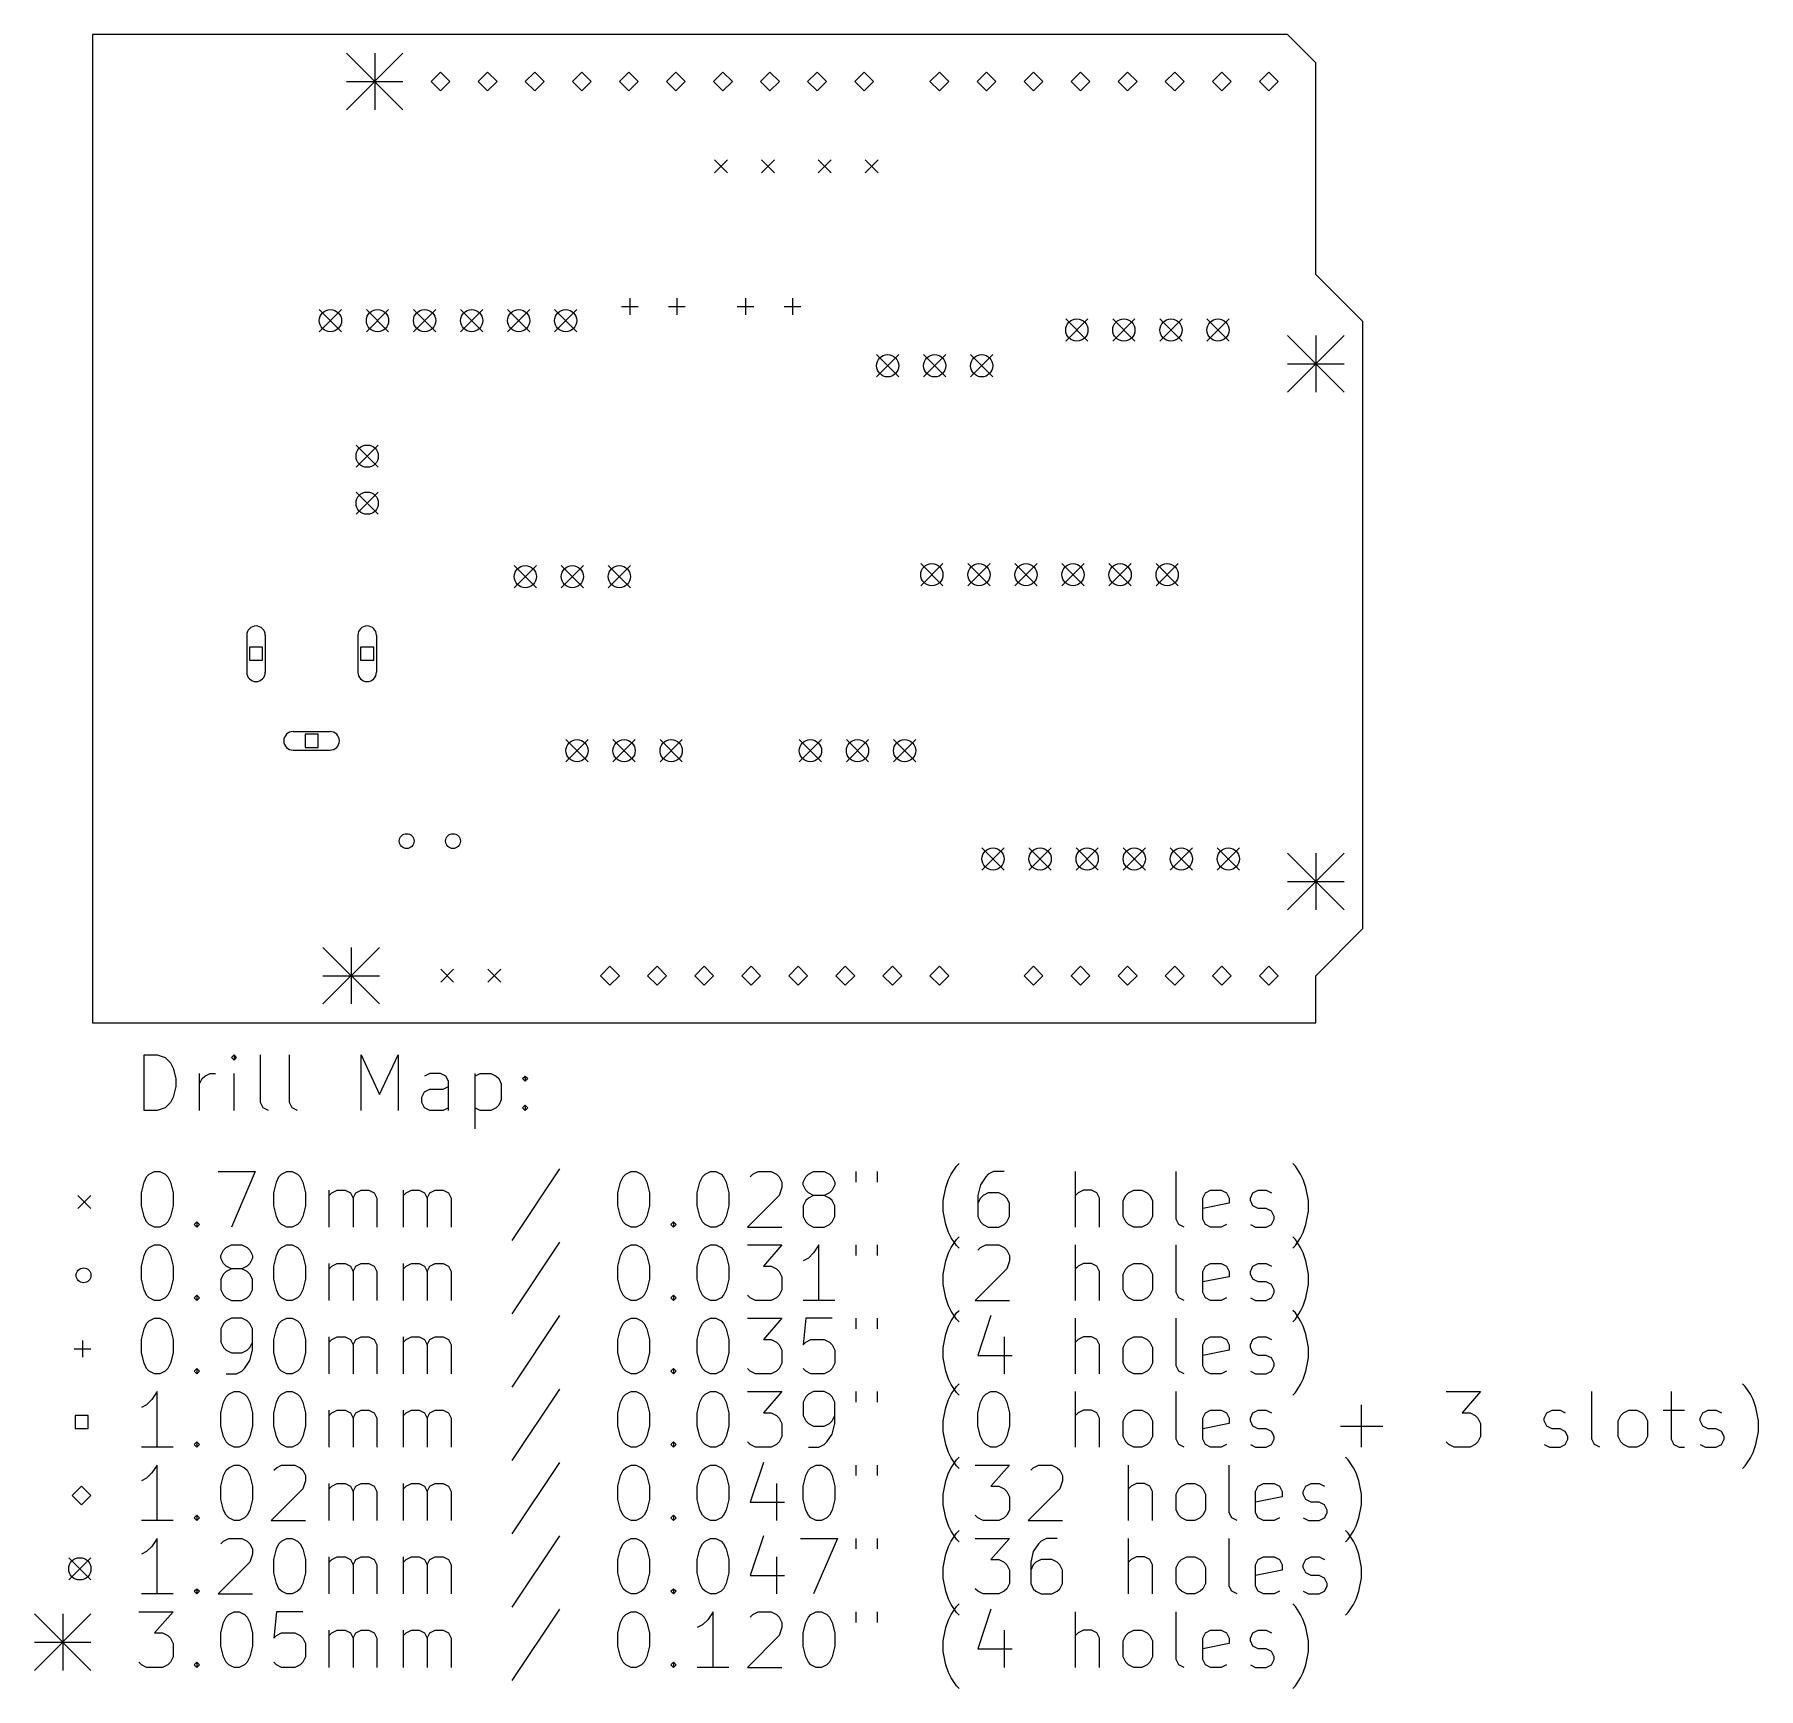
# Model space of a CAD drawing. Extents: x 4.25 to 7.91, y -6.39 to -2.88.
import ezdxf

# ---------------------------------------------------------------- set-up
doc = ezdxf.new("R2010")
doc.units = 0
doc.header["$MEASUREMENT"] = 0
doc.layers.add('BLACK', color=7, linetype='CONTINUOUS')

msp = doc.modelspace()

# ---------------------------------------------------------------- linework, layer by layer
at = {"layer": 'BLACK', "linetype": 'CONTINUOUS'}
for p, q in [((4.37, -2.875), (4.37, -4.975)), ((6.91, -2.875), (4.37, -2.875)), ((6.97, -2.935), (6.91, -2.875)), ((4.91, -2.915), (5.03, -3.035)), ((5.03, -2.915), (4.91, -3.035)), ((4.97, -2.915), (4.97, -3.035)), ((5.11, -2.955), (5.09, -2.975)), ((5.13, -2.975), (5.11, -2.955)), ((5.21, -2.955), (5.19, -2.975)), ((5.23, -2.975), (5.21, -2.955)), ((5.31, -2.955), (5.29, -2.975)), ((5.33, -2.975), (5.31, -2.955)), ((5.41, -2.955), (5.39, -2.975)), ((5.43, -2.975), (5.41, -2.955)), ((5.51, -2.955), (5.49, -2.975)), ((5.53, -2.975), (5.51, -2.955)), ((5.61, -2.955), (5.59, -2.975)), ((5.63, -2.975), (5.61, -2.955)), ((5.71, -2.955), (5.69, -2.975)), ((5.73, -2.975), (5.71, -2.955)), ((5.81, -2.955), (5.79, -2.975)), ((5.83, -2.975), (5.81, -2.955)), ((5.91, -2.955), (5.89, -2.975)), ((5.93, -2.975), (5.91, -2.955)), ((6.01, -2.955), (5.99, -2.975)), ((6.03, -2.975), (6.01, -2.955)), ((6.17, -2.955), (6.15, -2.975)), ((6.19, -2.975), (6.17, -2.955)), ((6.27, -2.955), (6.25, -2.975)), ((6.29, -2.975), (6.27, -2.955)), ((6.37, -2.955), (6.35, -2.975)), ((6.39, -2.975), (6.37, -2.955)), ((6.47, -2.955), (6.45, -2.975)), ((6.49, -2.975), (6.47, -2.955)), ((6.57, -2.955), (6.55, -2.975)), ((6.59, -2.975), (6.57, -2.955)), ((6.67, -2.955), (6.65, -2.975)), ((6.69, -2.975), (6.67, -2.955)), ((6.77, -2.955), (6.75, -2.975)), ((6.79, -2.975), (6.77, -2.955)), ((6.87, -2.955), (6.85, -2.975)), ((6.89, -2.975), (6.87, -2.955)), ((6.97, -3.385), (6.97, -2.935)), ((4.91, -2.975), (5.03, -2.975)), ((5.09, -2.975), (5.11, -2.995)), ((5.11, -2.995), (5.13, -2.975)), ((5.19, -2.975), (5.21, -2.995)), ((5.21, -2.995), (5.23, -2.975)), ((5.29, -2.975), (5.31, -2.995)), ((5.31, -2.995), (5.33, -2.975)), ((5.39, -2.975), (5.41, -2.995)), ((5.41, -2.995), (5.43, -2.975)), ((5.49, -2.975), (5.51, -2.995)), ((5.51, -2.995), (5.53, -2.975)), ((5.59, -2.975), (5.61, -2.995)), ((5.61, -2.995), (5.63, -2.975)), ((5.69, -2.975), (5.71, -2.995)), ((5.71, -2.995), (5.73, -2.975)), ((5.79, -2.975), (5.81, -2.995)), ((5.81, -2.995), (5.83, -2.975)), ((5.89, -2.975), (5.91, -2.995)), ((5.91, -2.995), (5.93, -2.975)), ((5.99, -2.975), (6.01, -2.995)), ((6.01, -2.995), (6.03, -2.975)), ((6.15, -2.975), (6.17, -2.995)), ((6.17, -2.995), (6.19, -2.975)), ((6.25, -2.975), (6.27, -2.995)), ((6.27, -2.995), (6.29, -2.975)), ((6.35, -2.975), (6.37, -2.995)), ((6.37, -2.995), (6.39, -2.975)), ((6.45, -2.975), (6.47, -2.995)), ((6.47, -2.995), (6.49, -2.975)), ((6.55, -2.975), (6.57, -2.995)), ((6.57, -2.995), (6.59, -2.975)), ((6.65, -2.975), (6.67, -2.995)), ((6.67, -2.995), (6.69, -2.975)), ((6.75, -2.975), (6.77, -2.995)), ((6.77, -2.995), (6.79, -2.975)), ((6.85, -2.975), (6.87, -2.995)), ((6.87, -2.995), (6.89, -2.975)), ((5.6922, -3.14122), (5.71976, -3.16878)), ((5.71976, -3.14122), (5.6922, -3.16878)), ((5.7922, -3.14122), (5.81976, -3.16878)), ((5.81976, -3.14122), (5.7922, -3.16878)), ((5.9122, -3.14122), (5.93976, -3.16878)), ((5.93976, -3.14122), (5.9122, -3.16878)), ((6.0122, -3.14122), (6.03976, -3.16878)), ((6.03976, -3.14122), (6.0122, -3.16878)), ((7.07, -3.485), (6.97, -3.385)), ((5.51201, -3.43528), (5.51201, -3.47072)), ((5.61201, -3.43528), (5.61201, -3.47072)), ((5.75799, -3.43528), (5.75799, -3.47072)), ((5.85799, -3.43528), (5.85799, -3.47072)), ((4.85236, -3.45938), (4.89961, -3.50662)), ((4.89961, -3.45938), (4.85236, -3.50662)), ((4.95236, -3.45938), (4.99961, -3.50662)), ((4.99961, -3.45938), (4.95236, -3.50662)), ((5.05236, -3.45938), (5.09961, -3.50662)), ((5.09961, -3.45938), (5.05236, -3.50662)), ((5.15236, -3.45938), (5.19961, -3.50662)), ((5.19961, -3.45938), (5.15236, -3.50662)), ((5.25236, -3.45938), (5.29961, -3.50662)), ((5.29961, -3.45938), (5.25236, -3.50662)), ((5.35236, -3.45938), (5.39961, -3.50662)), ((5.39961, -3.45938), (5.35236, -3.50662)), ((5.49429, -3.453), (5.52972, -3.453)), ((5.59429, -3.453), (5.62972, -3.453)), ((5.74028, -3.453), (5.77571, -3.453)), ((5.84028, -3.453), (5.87571, -3.453)), ((6.43839, -3.47938), (6.48563, -3.52662)), ((6.48563, -3.47938), (6.43839, -3.52662)), ((6.53839, -3.47938), (6.58563, -3.52662)), ((6.58563, -3.47938), (6.53839, -3.52662)), ((6.63839, -3.47938), (6.68563, -3.52662)), ((6.68563, -3.47938), (6.63839, -3.52662)), ((6.73839, -3.47938), (6.78563, -3.52662)), ((6.78563, -3.47938), (6.73839, -3.52662)), ((6.91, -3.515), (7.03, -3.635)), ((7.03, -3.515), (6.91, -3.635)), ((6.97, -3.515), (6.97, -3.635)), ((7.07, -4.775), (7.07, -3.485)), ((6.03638, -3.55538), (6.08362, -3.60262)), ((6.08362, -3.55538), (6.03638, -3.60262)), ((6.13638, -3.55538), (6.18362, -3.60262)), ((6.18362, -3.55538), (6.13638, -3.60262)), ((6.23638, -3.55538), (6.28362, -3.60262)), ((6.28362, -3.55538), (6.23638, -3.60262)), ((6.91, -3.575), (7.03, -3.575)), ((4.93039, -3.74738), (4.97764, -3.79462)), ((4.97764, -3.74738), (4.93039, -3.79462)), ((4.93039, -3.84738), (4.97764, -3.89462)), ((4.97764, -3.84738), (4.93039, -3.89462)), ((5.26638, -4.00339), (5.31362, -4.05063)), ((5.31362, -4.00339), (5.26638, -4.05063)), ((5.36638, -4.00339), (5.41362, -4.05063)), ((5.41362, -4.00339), (5.36638, -4.05063)), ((5.46638, -4.00339), (5.51362, -4.05063)), ((5.51362, -4.00339), (5.46638, -4.05063)), ((6.13039, -3.99937), (6.17764, -4.04661)), ((6.17764, -3.99937), (6.13039, -4.04661)), ((6.23039, -3.99937), (6.27764, -4.04661)), ((6.27764, -3.99937), (6.23039, -4.04661)), ((6.33039, -3.99937), (6.37764, -4.04661)), ((6.37764, -3.99937), (6.33039, -4.04661)), ((6.43039, -3.99937), (6.47764, -4.04661)), ((6.47764, -3.99937), (6.43039, -4.04661)), ((6.53039, -3.99937), (6.57764, -4.04661)), ((6.57764, -3.99937), (6.53039, -4.04661)), ((6.63039, -3.99937), (6.67764, -4.04661)), ((6.67764, -3.99937), (6.63039, -4.04661)), ((4.69811, -4.15161), (4.69811, -4.23035)), ((4.73748, -4.15161), (4.73748, -4.23035)), ((4.93433, -4.15161), (4.93433, -4.23035)), ((4.9737, -4.15161), (4.9737, -4.23035)), ((4.73171, -4.17706), (4.70388, -4.17706)), ((4.70388, -4.17706), (4.70388, -4.2049)), ((4.70388, -4.2049), (4.73171, -4.2049)), ((4.73171, -4.2049), (4.73171, -4.17706)), ((4.96794, -4.17706), (4.9401, -4.17706)), ((4.9401, -4.17706), (4.9401, -4.2049)), ((4.9401, -4.2049), (4.96794, -4.2049)), ((4.96794, -4.2049), (4.96794, -4.17706)), ((4.79654, -4.35634), (4.87528, -4.35634)), ((4.79654, -4.39571), (4.87528, -4.39571)), ((4.84983, -4.3621), (4.82199, -4.3621)), ((4.82199, -4.3621), (4.82199, -4.38994)), ((4.82199, -4.38994), (4.84983, -4.38994)), ((4.84983, -4.38994), (4.84983, -4.3621)), ((5.37638, -4.37335), (5.42362, -4.42059)), ((5.42362, -4.37335), (5.37638, -4.42059)), ((5.47638, -4.37335), (5.52362, -4.42059)), ((5.52362, -4.37335), (5.47638, -4.42059)), ((5.57638, -4.37335), (5.62362, -4.42059)), ((5.62362, -4.37335), (5.57638, -4.42059)), ((5.87236, -4.37335), (5.91961, -4.42059)), ((5.91961, -4.37335), (5.87236, -4.42059)), ((5.97236, -4.37335), (6.01961, -4.42059)), ((6.01961, -4.37335), (5.97236, -4.42059)), ((6.07236, -4.37335), (6.11961, -4.42059)), ((6.11961, -4.37335), (6.07236, -4.42059)), ((6.26039, -4.60339), (6.30764, -4.65063)), ((6.30764, -4.60339), (6.26039, -4.65063)), ((6.36039, -4.60339), (6.40764, -4.65063)), ((6.40764, -4.60339), (6.36039, -4.65063)), ((6.46039, -4.60339), (6.50764, -4.65063)), ((6.50764, -4.60339), (6.46039, -4.65063)), ((6.56039, -4.60339), (6.60764, -4.65063)), ((6.60764, -4.60339), (6.56039, -4.65063)), ((6.66039, -4.60339), (6.70764, -4.65063)), ((6.70764, -4.60339), (6.66039, -4.65063)), ((6.76039, -4.60339), (6.80764, -4.65063)), ((6.80764, -4.60339), (6.76039, -4.65063)), ((6.91, -4.615), (7.03, -4.735)), ((7.03, -4.615), (6.91, -4.735)), ((6.97, -4.615), (6.97, -4.735)), ((6.91, -4.675), (7.03, -4.675)), ((6.97, -4.875), (7.07, -4.775)), ((4.86, -4.815), (4.98, -4.935)), ((4.98, -4.815), (4.86, -4.935)), ((4.92, -4.815), (4.92, -4.935)), ((5.11024, -4.86122), (5.1378, -4.88878)), ((5.1378, -4.86122), (5.11024, -4.88878)), ((5.21024, -4.86122), (5.2378, -4.88878)), ((5.2378, -4.86122), (5.21024, -4.88878)), ((5.47, -4.855), (5.45, -4.875)), ((5.49, -4.875), (5.47, -4.855)), ((5.57, -4.855), (5.55, -4.875)), ((5.59, -4.875), (5.57, -4.855)), ((5.67, -4.855), (5.65, -4.875)), ((5.69, -4.875), (5.67, -4.855)), ((5.77, -4.855), (5.75, -4.875)), ((5.79, -4.875), (5.77, -4.855)), ((5.87, -4.855), (5.85, -4.875)), ((5.89, -4.875), (5.87, -4.855)), ((5.97, -4.855), (5.95, -4.875)), ((5.99, -4.875), (5.97, -4.855)), ((6.07, -4.855), (6.05, -4.875)), ((6.09, -4.875), (6.07, -4.855)), ((6.17, -4.855), (6.15, -4.875)), ((6.19, -4.875), (6.17, -4.855)), ((6.37, -4.855), (6.35, -4.875)), ((6.39, -4.875), (6.37, -4.855)), ((6.47, -4.855), (6.45, -4.875)), ((6.49, -4.875), (6.47, -4.855)), ((6.57, -4.855), (6.55, -4.875)), ((6.59, -4.875), (6.57, -4.855)), ((6.67, -4.855), (6.65, -4.875)), ((6.69, -4.875), (6.67, -4.855)), ((6.77, -4.855), (6.75, -4.875)), ((6.79, -4.875), (6.77, -4.855)), ((6.87, -4.855), (6.85, -4.875)), ((6.89, -4.875), (6.87, -4.855)), ((4.86, -4.875), (4.98, -4.875)), ((5.45, -4.875), (5.47, -4.895)), ((5.47, -4.895), (5.49, -4.875)), ((5.55, -4.875), (5.57, -4.895)), ((5.57, -4.895), (5.59, -4.875)), ((5.65, -4.875), (5.67, -4.895)), ((5.67, -4.895), (5.69, -4.875)), ((5.75, -4.875), (5.77, -4.895)), ((5.77, -4.895), (5.79, -4.875)), ((5.85, -4.875), (5.87, -4.895)), ((5.87, -4.895), (5.89, -4.875)), ((5.95, -4.875), (5.97, -4.895)), ((5.97, -4.895), (5.99, -4.875)), ((6.05, -4.875), (6.07, -4.895)), ((6.07, -4.895), (6.09, -4.875)), ((6.15, -4.875), (6.17, -4.895)), ((6.17, -4.895), (6.19, -4.875)), ((6.35, -4.875), (6.37, -4.895)), ((6.37, -4.895), (6.39, -4.875)), ((6.45, -4.875), (6.47, -4.895)), ((6.47, -4.895), (6.49, -4.875)), ((6.55, -4.875), (6.57, -4.895)), ((6.57, -4.895), (6.59, -4.875)), ((6.65, -4.875), (6.67, -4.895)), ((6.67, -4.895), (6.69, -4.875)), ((6.75, -4.875), (6.77, -4.895)), ((6.77, -4.895), (6.79, -4.875)), ((6.85, -4.875), (6.87, -4.895)), ((6.87, -4.895), (6.89, -4.875)), ((6.97, -4.975), (6.97, -4.875)), ((4.37, -4.975), (6.97, -4.975)), ((4.47981, -5.1613), (4.47981, -5.04319)), ((4.47981, -5.04319), (4.50794, -5.04319)), ((4.50794, -5.04319), (4.52481, -5.04882)), ((4.52481, -5.04882), (4.53606, -5.06007)), ((4.67104, -5.04319), (4.66542, -5.04882)), ((4.66542, -5.04882), (4.67104, -5.05444)), ((4.67666, -5.04882), (4.67104, -5.04319)), ((4.67104, -5.04319), (4.67104, -5.05444)), ((4.67104, -5.05444), (4.67666, -5.04882)), ((4.72728, -5.14443), (4.72728, -5.04319)), ((4.78915, -5.14443), (4.78915, -5.04319)), ((4.94101, -5.1613), (4.94101, -5.04319)), ((4.94101, -5.04319), (4.98038, -5.12756)), ((4.98038, -5.12756), (5.01975, -5.04319)), ((5.01975, -5.04319), (5.01975, -5.1613)), ((4.53606, -5.06007), (4.54168, -5.07132)), ((4.54168, -5.07132), (4.54731, -5.09381)), ((4.59792, -5.1613), (4.59792, -5.08256)), ((4.60355, -5.09381), (4.60917, -5.08819)), ((4.60917, -5.08819), (4.62042, -5.08256)), ((4.62042, -5.08256), (4.63167, -5.08256)), ((4.67104, -5.1613), (4.67104, -5.08256)), ((5.08724, -5.08256), (5.07599, -5.08819)), ((5.10974, -5.08256), (5.08724, -5.08256)), ((5.12098, -5.08819), (5.10974, -5.08256)), ((5.12661, -5.09944), (5.12098, -5.08819)), ((5.18285, -5.08256), (5.18285, -5.20067)), ((5.18285, -5.08819), (5.1941, -5.08256)), ((5.1941, -5.08256), (5.2166, -5.08256)), ((5.2166, -5.08256), (5.22785, -5.08819)), ((5.22785, -5.08819), (5.23347, -5.09381)), ((5.28409, -5.09381), (5.28971, -5.08819)), ((5.28971, -5.08819), (5.29534, -5.09381)), ((5.28971, -5.08819), (5.28971, -5.09944)), ((4.54731, -5.11069), (4.54168, -5.13318)), ((4.54731, -5.09381), (4.54731, -5.11069)), ((4.59792, -5.10506), (4.60355, -5.09381)), ((5.07037, -5.13318), (5.07599, -5.12193)), ((5.07599, -5.12193), (5.08724, -5.11631)), ((5.08724, -5.11631), (5.11536, -5.11631)), ((5.11536, -5.11631), (5.12661, -5.11069)), ((5.12661, -5.1613), (5.12661, -5.09944)), ((5.23347, -5.09381), (5.23909, -5.10506)), ((5.23909, -5.10506), (5.23909, -5.13881)), ((5.28971, -5.09944), (5.28409, -5.09381)), ((5.29534, -5.09381), (5.28971, -5.09944)), ((4.50794, -5.1613), (4.47981, -5.1613)), ((4.52481, -5.15568), (4.50794, -5.1613)), ((4.53606, -5.14443), (4.52481, -5.15568)), ((4.54168, -5.13318), (4.53606, -5.14443)), ((4.73291, -5.15568), (4.72728, -5.14443)), ((4.74416, -5.1613), (4.73291, -5.15568)), ((4.79477, -5.15568), (4.78915, -5.14443)), ((4.80602, -5.1613), (4.79477, -5.15568)), ((5.07037, -5.14443), (5.07037, -5.13318)), ((5.07599, -5.15568), (5.07037, -5.14443)), ((5.08724, -5.1613), (5.07599, -5.15568)), ((5.11536, -5.1613), (5.08724, -5.1613)), ((5.12661, -5.15568), (5.11536, -5.1613)), ((5.1941, -5.1613), (5.18285, -5.15568)), ((5.2166, -5.1613), (5.1941, -5.1613)), ((5.22785, -5.15568), (5.2166, -5.1613)), ((5.23347, -5.15006), (5.22785, -5.15568)), ((5.23909, -5.13881), (5.23347, -5.15006)), ((5.28409, -5.15568), (5.28971, -5.15006)), ((5.28971, -5.1613), (5.28409, -5.15568)), ((5.28971, -5.15006), (5.29534, -5.15568)), ((5.28971, -5.15006), (5.28971, -5.1613)), ((5.29534, -5.15568), (5.28971, -5.1613)), ((6.20647, -5.27998), (6.2121, -5.27435)), ((6.92638, -5.27998), (6.92076, -5.27435)), ((4.47981, -5.31372), (4.48544, -5.30247)), ((4.48544, -5.30247), (4.49106, -5.29685)), ((4.49106, -5.29685), (4.50231, -5.29123)), ((4.50231, -5.29123), (4.51356, -5.29123)), ((4.51356, -5.29123), (4.52481, -5.29685)), ((4.52481, -5.29685), (4.53043, -5.30247)), ((4.53043, -5.30247), (4.53606, -5.31372)), ((4.63729, -5.29123), (4.71603, -5.29123)), ((4.71603, -5.29123), (4.66542, -5.40934)), ((4.76103, -5.31372), (4.76665, -5.30247)), ((4.76665, -5.30247), (4.77228, -5.29685)), ((4.77228, -5.29685), (4.78353, -5.29123)), ((4.78353, -5.29123), (4.79477, -5.29123)), ((4.79477, -5.29123), (4.80602, -5.29685)), ((4.80602, -5.29685), (4.81165, -5.30247)), ((4.81165, -5.30247), (4.81727, -5.31372)), ((5.36283, -5.2856), (5.26159, -5.43746)), ((5.49219, -5.31372), (5.49781, -5.30247)), ((5.49781, -5.30247), (5.50344, -5.29685)), ((5.50344, -5.29685), (5.51469, -5.29123)), ((5.51469, -5.29123), (5.52593, -5.29123)), ((5.52593, -5.29123), (5.53718, -5.29685)), ((5.53718, -5.29685), (5.54281, -5.30247)), ((5.54281, -5.30247), (5.54843, -5.31372)), ((5.66092, -5.31372), (5.66654, -5.30247)), ((5.66654, -5.30247), (5.67217, -5.29685)), ((5.67217, -5.29685), (5.68341, -5.29123)), ((5.68341, -5.29123), (5.69466, -5.29123)), ((5.69466, -5.29123), (5.70591, -5.29685)), ((5.70591, -5.29685), (5.71154, -5.30247)), ((5.71154, -5.30247), (5.71716, -5.31372)), ((5.76778, -5.30247), (5.7734, -5.29685)), ((5.7734, -5.29685), (5.78465, -5.29123)), ((5.78465, -5.29123), (5.81277, -5.29123)), ((5.81277, -5.29123), (5.82402, -5.29685)), ((5.82402, -5.29685), (5.82965, -5.30247)), ((5.82965, -5.30247), (5.83527, -5.31372)), ((5.88026, -5.31372), (5.88589, -5.30247)), ((5.88589, -5.30247), (5.89151, -5.29685)), ((5.89151, -5.29685), (5.90276, -5.29123)), ((5.90276, -5.29123), (5.92526, -5.29123)), ((5.92526, -5.29123), (5.93651, -5.29685)), ((5.93651, -5.29685), (5.94213, -5.30247)), ((5.94213, -5.30247), (5.94776, -5.31372)), ((5.99275, -5.29123), (5.99275, -5.31372)), ((6.03774, -5.29123), (6.03774, -5.31372)), ((6.18398, -5.32497), (6.1896, -5.3081)), ((6.1896, -5.3081), (6.19522, -5.29685)), ((6.19522, -5.29685), (6.20647, -5.27998)), ((6.26834, -5.30247), (6.25709, -5.31935)), ((6.27397, -5.29685), (6.26834, -5.30247)), ((6.28521, -5.29123), (6.27397, -5.29685)), ((6.30771, -5.29123), (6.28521, -5.29123)), ((6.45957, -5.40934), (6.45957, -5.29123)), ((6.67329, -5.39246), (6.67329, -5.29123)), ((6.93763, -5.29685), (6.92638, -5.27998)), ((6.94326, -5.3081), (6.93763, -5.29685)), ((6.94888, -5.32497), (6.94326, -5.3081)), ((4.33949, -5.34213), (4.36705, -5.36969)), ((4.36705, -5.34213), (4.33949, -5.36969)), ((4.47419, -5.33622), (4.47981, -5.31372)), ((4.47419, -5.36434), (4.47419, -5.33622)), ((4.53606, -5.31372), (4.54168, -5.33622)), ((4.54168, -5.33622), (4.54168, -5.36434)), ((4.7554, -5.33622), (4.76103, -5.31372)), ((4.7554, -5.36434), (4.7554, -5.33622)), ((4.81727, -5.31372), (4.8229, -5.33622)), ((4.8229, -5.33622), (4.8229, -5.36434)), ((4.87352, -5.40934), (4.87352, -5.3306)), ((4.87352, -5.34184), (4.87914, -5.33622)), ((4.87914, -5.33622), (4.89039, -5.3306)), ((4.89039, -5.3306), (4.90726, -5.3306)), ((4.90726, -5.3306), (4.91851, -5.33622)), ((4.91851, -5.33622), (4.92413, -5.34747)), ((4.92413, -5.34747), (4.92976, -5.33622)), ((4.92413, -5.34747), (4.92413, -5.40934)), ((4.92976, -5.33622), (4.94101, -5.3306)), ((4.94101, -5.3306), (4.95788, -5.3306)), ((4.95788, -5.3306), (4.96913, -5.33622)), ((4.96913, -5.33622), (4.97475, -5.34747)), ((4.97475, -5.34747), (4.97475, -5.40934)), ((5.031, -5.40934), (5.031, -5.3306)), ((5.031, -5.34184), (5.03662, -5.33622)), ((5.03662, -5.33622), (5.04787, -5.3306)), ((5.04787, -5.3306), (5.06474, -5.3306)), ((5.06474, -5.3306), (5.07599, -5.33622)), ((5.07599, -5.33622), (5.08161, -5.34747)), ((5.08161, -5.34747), (5.08724, -5.33622)), ((5.08161, -5.34747), (5.08161, -5.40934)), ((5.08724, -5.33622), (5.09849, -5.3306)), ((5.09849, -5.3306), (5.11536, -5.3306)), ((5.11536, -5.3306), (5.12661, -5.33622)), ((5.12661, -5.33622), (5.13223, -5.34747)), ((5.13223, -5.34747), (5.13223, -5.40934)), ((5.48656, -5.33622), (5.49219, -5.31372)), ((5.48656, -5.36434), (5.48656, -5.33622)), ((5.54843, -5.31372), (5.55406, -5.33622)), ((5.55406, -5.33622), (5.55406, -5.36434)), ((5.65529, -5.33622), (5.66092, -5.31372)), ((5.65529, -5.36434), (5.65529, -5.33622)), ((5.71716, -5.31372), (5.72278, -5.33622)), ((5.72278, -5.33622), (5.72278, -5.36434)), ((5.82965, -5.34184), (5.76215, -5.40934)), ((5.83527, -5.32497), (5.82965, -5.34184)), ((5.83527, -5.31372), (5.83527, -5.32497)), ((5.88026, -5.31935), (5.88026, -5.31372)), ((5.88589, -5.3306), (5.88026, -5.31935)), ((5.89151, -5.33622), (5.88589, -5.3306)), ((5.89151, -5.34747), (5.88589, -5.35309)), ((5.90276, -5.34184), (5.89151, -5.33622)), ((5.90276, -5.34184), (5.89151, -5.34747)), ((5.92526, -5.34184), (5.90276, -5.34184)), ((5.93651, -5.33622), (5.92526, -5.34184)), ((5.93651, -5.34747), (5.92526, -5.34184)), ((5.94213, -5.3306), (5.93651, -5.33622)), ((5.94213, -5.35309), (5.93651, -5.34747)), ((5.94776, -5.31935), (5.94213, -5.3306)), ((5.94776, -5.31372), (5.94776, -5.31935)), ((6.17835, -5.35309), (6.18398, -5.32497)), ((6.25709, -5.31935), (6.25147, -5.34184)), ((6.25147, -5.34184), (6.25147, -5.38684)), ((6.25709, -5.34747), (6.25147, -5.35872)), ((6.26272, -5.34184), (6.25709, -5.34747)), ((6.27397, -5.33622), (6.26272, -5.34184)), ((6.29646, -5.33622), (6.27397, -5.33622)), ((6.30771, -5.34184), (6.29646, -5.33622)), ((6.31334, -5.34747), (6.30771, -5.34184)), ((6.31896, -5.35872), (6.31334, -5.34747)), ((6.46519, -5.33622), (6.45957, -5.34184)), ((6.47644, -5.3306), (6.46519, -5.33622)), ((6.49331, -5.3306), (6.47644, -5.3306)), ((6.50456, -5.33622), (6.49331, -5.3306)), ((6.51019, -5.34747), (6.50456, -5.33622)), ((6.51019, -5.40934), (6.51019, -5.34747)), ((6.5608, -5.35309), (6.56643, -5.34184)), ((6.56643, -5.34184), (6.57205, -5.33622)), ((6.57205, -5.33622), (6.5833, -5.3306)), ((6.5833, -5.3306), (6.60017, -5.3306)), ((6.60017, -5.3306), (6.61142, -5.33622)), ((6.61142, -5.33622), (6.61705, -5.34184)), ((6.61705, -5.34184), (6.62267, -5.35309)), ((6.72953, -5.34747), (6.73516, -5.33622)), ((6.72953, -5.39246), (6.72953, -5.34747)), ((6.73516, -5.33622), (6.74641, -5.3306)), ((6.74641, -5.3306), (6.7689, -5.3306)), ((6.7689, -5.3306), (6.78015, -5.33622)), ((6.78015, -5.33622), (6.78578, -5.34747)), ((6.78578, -5.34747), (6.78578, -5.35872)), ((6.83077, -5.34747), (6.83639, -5.33622)), ((6.83077, -5.35309), (6.83077, -5.34747)), ((6.83639, -5.33622), (6.84764, -5.3306)), ((6.84764, -5.3306), (6.86452, -5.3306)), ((6.86452, -5.3306), (6.87576, -5.33622)), ((6.95451, -5.35309), (6.94888, -5.32497)), ((4.47981, -5.38684), (4.47419, -5.36434)), ((4.54168, -5.36434), (4.53606, -5.38684)), ((4.76103, -5.38684), (4.7554, -5.36434)), ((4.8229, -5.36434), (4.81727, -5.38684)), ((5.49219, -5.38684), (5.48656, -5.36434)), ((5.55406, -5.36434), (5.54843, -5.38684)), ((5.66092, -5.38684), (5.65529, -5.36434)), ((5.72278, -5.36434), (5.71716, -5.38684)), ((5.88589, -5.35309), (5.88026, -5.36434)), ((5.88026, -5.36434), (5.88026, -5.38684)), ((5.94776, -5.36434), (5.94213, -5.35309)), ((5.94776, -5.38684), (5.94776, -5.36434)), ((6.17835, -5.37559), (6.17835, -5.35309)), ((6.18398, -5.40371), (6.17835, -5.37559)), ((6.31896, -5.38684), (6.31896, -5.35872)), ((6.5608, -5.38684), (6.5608, -5.35309)), ((6.62267, -5.35309), (6.62267, -5.38684)), ((6.78578, -5.35872), (6.72953, -5.36997)), ((6.83639, -5.36434), (6.83077, -5.35309)), ((6.84764, -5.36997), (6.83639, -5.36434)), ((6.86452, -5.36997), (6.84764, -5.36997)), ((6.87576, -5.37559), (6.86452, -5.36997)), ((6.88139, -5.38684), (6.87576, -5.37559)), ((6.94888, -5.40371), (6.95451, -5.37559)), ((6.95451, -5.37559), (6.95451, -5.35309)), ((4.48544, -5.39809), (4.47981, -5.38684)), ((4.49106, -5.40371), (4.48544, -5.39809)), ((4.50231, -5.40934), (4.49106, -5.40371)), ((4.51356, -5.40934), (4.50231, -5.40934)), ((4.52481, -5.40371), (4.51356, -5.40934)), ((4.53043, -5.39809), (4.52481, -5.40371)), ((4.53606, -5.38684), (4.53043, -5.39809)), ((4.58668, -5.40371), (4.5923, -5.39809)), ((4.5923, -5.40934), (4.58668, -5.40371)), ((4.5923, -5.39809), (4.59792, -5.40371)), ((4.5923, -5.39809), (4.5923, -5.40934)), ((4.59792, -5.40371), (4.5923, -5.40934)), ((4.76665, -5.39809), (4.76103, -5.38684)), ((4.77228, -5.40371), (4.76665, -5.39809)), ((4.78353, -5.40934), (4.77228, -5.40371)), ((4.79477, -5.40934), (4.78353, -5.40934)), ((4.80602, -5.40371), (4.79477, -5.40934)), ((4.81165, -5.39809), (4.80602, -5.40371)), ((4.81727, -5.38684), (4.81165, -5.39809)), ((5.49781, -5.39809), (5.49219, -5.38684)), ((5.50344, -5.40371), (5.49781, -5.39809)), ((5.51469, -5.40934), (5.50344, -5.40371)), ((5.52593, -5.40934), (5.51469, -5.40934)), ((5.53718, -5.40371), (5.52593, -5.40934)), ((5.54281, -5.39809), (5.53718, -5.40371)), ((5.54843, -5.38684), (5.54281, -5.39809)), ((5.59905, -5.40371), (5.60467, -5.39809)), ((5.60467, -5.40934), (5.59905, -5.40371)), ((5.60467, -5.39809), (5.6103, -5.40371)), ((5.60467, -5.39809), (5.60467, -5.40934)), ((5.6103, -5.40371), (5.60467, -5.40934)), ((5.66654, -5.39809), (5.66092, -5.38684)), ((5.67217, -5.40371), (5.66654, -5.39809)), ((5.68341, -5.40934), (5.67217, -5.40371)), ((5.69466, -5.40934), (5.68341, -5.40934)), ((5.70591, -5.40371), (5.69466, -5.40934)), ((5.71154, -5.39809), (5.70591, -5.40371)), ((5.71716, -5.38684), (5.71154, -5.39809)), ((5.76215, -5.40934), (5.83527, -5.40934)), ((5.88026, -5.38684), (5.88589, -5.39809)), ((5.88589, -5.39809), (5.89151, -5.40371)), ((5.89151, -5.40371), (5.90276, -5.40934)), ((5.90276, -5.40934), (5.92526, -5.40934)), ((5.92526, -5.40934), (5.93651, -5.40371)), ((5.93651, -5.40371), (5.94213, -5.39809)), ((5.94213, -5.39809), (5.94776, -5.38684)), ((6.1896, -5.42058), (6.18398, -5.40371)), ((6.19522, -5.43183), (6.1896, -5.42058)), ((6.25147, -5.38684), (6.25709, -5.39809)), ((6.25709, -5.39809), (6.26272, -5.40371)), ((6.26272, -5.40371), (6.27397, -5.40934)), ((6.27397, -5.40934), (6.29646, -5.40934)), ((6.29646, -5.40934), (6.30771, -5.40371)), ((6.30771, -5.40371), (6.31334, -5.39809)), ((6.31334, -5.39809), (6.31896, -5.38684)), ((6.56643, -5.39809), (6.5608, -5.38684)), ((6.57205, -5.40371), (6.56643, -5.39809)), ((6.5833, -5.40934), (6.57205, -5.40371)), ((6.60017, -5.40934), (6.5833, -5.40934)), ((6.61142, -5.40371), (6.60017, -5.40934)), ((6.61705, -5.39809), (6.61142, -5.40371)), ((6.62267, -5.38684), (6.61705, -5.39809)), ((6.67891, -5.40371), (6.67329, -5.39246)), ((6.69016, -5.40934), (6.67891, -5.40371)), ((6.73516, -5.40371), (6.72953, -5.39246)), ((6.74641, -5.40934), (6.73516, -5.40371)), ((6.7689, -5.40934), (6.74641, -5.40934)), ((6.78015, -5.40371), (6.7689, -5.40934)), ((6.83077, -5.40371), (6.84202, -5.40934)), ((6.84202, -5.40934), (6.86452, -5.40934)), ((6.86452, -5.40934), (6.87576, -5.40371)), ((6.87576, -5.40371), (6.88139, -5.39246)), ((6.88139, -5.39246), (6.88139, -5.38684)), ((6.93763, -5.43183), (6.94326, -5.42058)), ((6.94326, -5.42058), (6.94888, -5.40371)), ((4.47981, -5.46963), (4.48544, -5.45838)), ((4.48544, -5.45838), (4.49106, -5.45276)), ((4.49106, -5.45276), (4.50231, -5.44713)), ((4.50231, -5.44713), (4.51356, -5.44713)), ((4.51356, -5.44713), (4.52481, -5.45276)), ((4.52481, -5.45276), (4.53043, -5.45838)), ((4.53043, -5.45838), (4.53606, -5.46963)), ((4.64292, -5.46963), (4.64854, -5.45838)), ((4.64854, -5.45838), (4.65417, -5.45276)), ((4.65417, -5.45276), (4.66542, -5.44713)), ((4.66542, -5.44713), (4.68791, -5.44713)), ((4.68791, -5.44713), (4.69916, -5.45276)), ((4.69916, -5.45276), (4.70479, -5.45838)), ((4.70479, -5.45838), (4.71041, -5.46963)), ((4.76103, -5.46963), (4.76665, -5.45838)), ((4.76665, -5.45838), (4.77228, -5.45276)), ((4.77228, -5.45276), (4.78353, -5.44713)), ((4.78353, -5.44713), (4.79477, -5.44713)), ((4.79477, -5.44713), (4.80602, -5.45276)), ((4.80602, -5.45276), (4.81165, -5.45838)), ((4.81165, -5.45838), (4.81727, -5.46963)), ((5.36283, -5.44151), (5.26159, -5.59336)), ((5.49219, -5.46963), (5.49781, -5.45838)), ((5.49781, -5.45838), (5.50344, -5.45276)), ((5.50344, -5.45276), (5.51469, -5.44713)), ((5.51469, -5.44713), (5.52593, -5.44713)), ((5.52593, -5.44713), (5.53718, -5.45276)), ((5.53718, -5.45276), (5.54281, -5.45838)), ((5.54281, -5.45838), (5.54843, -5.46963)), ((5.66092, -5.46963), (5.66654, -5.45838)), ((5.66654, -5.45838), (5.67217, -5.45276)), ((5.67217, -5.45276), (5.68341, -5.44713)), ((5.68341, -5.44713), (5.69466, -5.44713)), ((5.69466, -5.44713), (5.70591, -5.45276)), ((5.70591, -5.45276), (5.71154, -5.45838)), ((5.71154, -5.45838), (5.71716, -5.46963)), ((5.76215, -5.44713), (5.83527, -5.44713)), ((5.83527, -5.44713), (5.7959, -5.49213)), ((5.91401, -5.44713), (5.90276, -5.464)), ((5.91401, -5.56524), (5.91401, -5.44713)), ((5.99275, -5.44713), (5.99275, -5.46963)), ((6.03774, -5.44713), (6.03774, -5.46963)), ((6.1896, -5.464), (6.19522, -5.45276)), ((6.20647, -5.44871), (6.19522, -5.43183)), ((6.19522, -5.45276), (6.20647, -5.43588)), ((6.20647, -5.43588), (6.2121, -5.43026)), ((6.2121, -5.45433), (6.20647, -5.44871)), ((6.25147, -5.45838), (6.25709, -5.45276)), ((6.25709, -5.45276), (6.26834, -5.44713)), ((6.26834, -5.44713), (6.29646, -5.44713)), ((6.29646, -5.44713), (6.30771, -5.45276)), ((6.30771, -5.45276), (6.31334, -5.45838)), ((6.31334, -5.45838), (6.31896, -5.46963)), ((6.45957, -5.56524), (6.45957, -5.44713)), ((6.67329, -5.54837), (6.67329, -5.44713)), ((6.92638, -5.43588), (6.92076, -5.43026)), ((6.92076, -5.45433), (6.92638, -5.44871)), ((6.92638, -5.44871), (6.93763, -5.43183)), ((6.93763, -5.45276), (6.92638, -5.43588)), ((6.94326, -5.464), (6.93763, -5.45276)), ((4.47419, -5.49213), (4.47981, -5.46963)), ((4.47419, -5.52025), (4.47419, -5.49213)), ((4.53606, -5.46963), (4.54168, -5.49213)), ((4.54168, -5.49213), (4.54168, -5.52025)), ((4.64292, -5.47525), (4.64292, -5.46963)), ((4.64854, -5.4865), (4.64292, -5.47525)), ((4.65417, -5.49213), (4.64854, -5.4865)), ((4.66542, -5.49775), (4.65417, -5.49213)), ((4.69916, -5.49213), (4.68791, -5.49775)), ((4.70479, -5.4865), (4.69916, -5.49213)), ((4.71041, -5.47525), (4.70479, -5.4865)), ((4.71041, -5.46963), (4.71041, -5.47525)), ((4.7554, -5.49213), (4.76103, -5.46963)), ((4.7554, -5.52025), (4.7554, -5.49213)), ((4.81727, -5.46963), (4.8229, -5.49213)), ((4.8229, -5.49213), (4.8229, -5.52025)), ((4.87352, -5.56524), (4.87352, -5.4865)), ((4.87352, -5.49775), (4.87914, -5.49213)), ((4.87914, -5.49213), (4.89039, -5.4865)), ((4.89039, -5.4865), (4.90726, -5.4865)), ((4.90726, -5.4865), (4.91851, -5.49213)), ((4.91851, -5.49213), (4.92413, -5.50337)), ((4.92413, -5.50337), (4.92976, -5.49213)), ((4.92976, -5.49213), (4.94101, -5.4865)), ((4.94101, -5.4865), (4.95788, -5.4865)), ((4.95788, -5.4865), (4.96913, -5.49213)), ((4.96913, -5.49213), (4.97475, -5.50337)), ((5.031, -5.56524), (5.031, -5.4865)), ((5.031, -5.49775), (5.03662, -5.49213)), ((5.03662, -5.49213), (5.04787, -5.4865)), ((5.04787, -5.4865), (5.06474, -5.4865)), ((5.06474, -5.4865), (5.07599, -5.49213)), ((5.07599, -5.49213), (5.08161, -5.50337)), ((5.08161, -5.50337), (5.08724, -5.49213)), ((5.08724, -5.49213), (5.09849, -5.4865)), ((5.09849, -5.4865), (5.11536, -5.4865)), ((5.11536, -5.4865), (5.12661, -5.49213)), ((5.12661, -5.49213), (5.13223, -5.50337)), ((5.48656, -5.49213), (5.49219, -5.46963)), ((5.48656, -5.52025), (5.48656, -5.49213)), ((5.54843, -5.46963), (5.55406, -5.49213)), ((5.55406, -5.49213), (5.55406, -5.52025)), ((5.65529, -5.49213), (5.66092, -5.46963)), ((5.65529, -5.52025), (5.65529, -5.49213)), ((5.71716, -5.46963), (5.72278, -5.49213)), ((5.72278, -5.49213), (5.72278, -5.52025)), ((5.7959, -5.49213), (5.81277, -5.49213)), ((5.81277, -5.49213), (5.82402, -5.49775)), ((5.89151, -5.47525), (5.88026, -5.48088)), ((5.90276, -5.464), (5.89151, -5.47525)), ((6.17835, -5.509), (6.18398, -5.48088)), ((6.18398, -5.48088), (6.1896, -5.464)), ((6.31896, -5.48088), (6.31334, -5.49775)), ((6.31896, -5.46963), (6.31896, -5.48088)), ((6.46519, -5.49213), (6.45957, -5.49775)), ((6.47644, -5.4865), (6.46519, -5.49213)), ((6.49331, -5.4865), (6.47644, -5.4865)), ((6.50456, -5.49213), (6.49331, -5.4865)), ((6.51019, -5.50337), (6.50456, -5.49213)), ((6.56643, -5.49775), (6.57205, -5.49213)), ((6.57205, -5.49213), (6.5833, -5.4865)), ((6.5833, -5.4865), (6.60017, -5.4865)), ((6.60017, -5.4865), (6.61142, -5.49213)), ((6.61142, -5.49213), (6.61705, -5.49775)), ((6.72953, -5.50337), (6.73516, -5.49213)), ((6.73516, -5.49213), (6.74641, -5.4865)), ((6.74641, -5.4865), (6.7689, -5.4865)), ((6.7689, -5.4865), (6.78015, -5.49213)), ((6.78015, -5.49213), (6.78578, -5.50337)), ((6.83077, -5.50337), (6.83639, -5.49213)), ((6.83639, -5.49213), (6.84764, -5.4865)), ((6.84764, -5.4865), (6.86452, -5.4865)), ((6.86452, -5.4865), (6.87576, -5.49213)), ((6.94888, -5.48088), (6.94326, -5.464)), ((6.95451, -5.509), (6.94888, -5.48088)), ((4.47981, -5.54274), (4.47419, -5.52025)), ((4.54168, -5.52025), (4.53606, -5.54274)), ((4.64854, -5.509), (4.64292, -5.52025)), ((4.64292, -5.52025), (4.64292, -5.54274)), ((4.65417, -5.50337), (4.64854, -5.509)), ((4.66542, -5.49775), (4.65417, -5.50337)), ((4.68791, -5.49775), (4.66542, -5.49775)), ((4.69916, -5.50337), (4.68791, -5.49775)), ((4.70479, -5.509), (4.69916, -5.50337)), ((4.71041, -5.52025), (4.70479, -5.509)), ((4.71041, -5.54274), (4.71041, -5.52025)), ((4.76103, -5.54274), (4.7554, -5.52025)), ((4.8229, -5.52025), (4.81727, -5.54274)), ((4.92413, -5.50337), (4.92413, -5.56524)), ((4.97475, -5.50337), (4.97475, -5.56524)), ((5.08161, -5.50337), (5.08161, -5.56524)), ((5.13223, -5.50337), (5.13223, -5.56524)), ((5.49219, -5.54274), (5.48656, -5.52025)), ((5.55406, -5.52025), (5.54843, -5.54274)), ((5.66092, -5.54274), (5.65529, -5.52025)), ((5.72278, -5.52025), (5.71716, -5.54274)), ((5.82402, -5.49775), (5.82965, -5.50337)), ((5.82965, -5.50337), (5.83527, -5.51462)), ((5.83527, -5.51462), (5.83527, -5.54274)), ((6.17835, -5.5315), (6.17835, -5.509)), ((6.18398, -5.55962), (6.17835, -5.5315)), ((6.31334, -5.49775), (6.24584, -5.56524)), ((6.51019, -5.56524), (6.51019, -5.50337)), ((6.5608, -5.509), (6.56643, -5.49775)), ((6.5608, -5.54274), (6.5608, -5.509)), ((6.61705, -5.49775), (6.62267, -5.509)), ((6.62267, -5.509), (6.62267, -5.54274)), ((6.72953, -5.54837), (6.72953, -5.50337)), ((6.78578, -5.51462), (6.72953, -5.52587)), ((6.78578, -5.50337), (6.78578, -5.51462)), ((6.83077, -5.509), (6.83077, -5.50337)), ((6.83639, -5.52025), (6.83077, -5.509)), ((6.84764, -5.52587), (6.83639, -5.52025)), ((6.86452, -5.52587), (6.84764, -5.52587)), ((6.87576, -5.5315), (6.86452, -5.52587)), ((6.88139, -5.54274), (6.87576, -5.5315)), ((6.94888, -5.55962), (6.95451, -5.5315)), ((6.95451, -5.5315), (6.95451, -5.509)), ((4.48544, -5.55399), (4.47981, -5.54274)), ((4.49106, -5.55962), (4.48544, -5.55399)), ((4.50231, -5.56524), (4.49106, -5.55962)), ((4.51356, -5.56524), (4.50231, -5.56524)), ((4.52481, -5.55962), (4.51356, -5.56524)), ((4.53043, -5.55399), (4.52481, -5.55962)), ((4.53606, -5.54274), (4.53043, -5.55399)), ((4.58668, -5.55962), (4.5923, -5.55399)), ((4.5923, -5.56524), (4.58668, -5.55962)), ((4.5923, -5.55399), (4.59792, -5.55962)), ((4.5923, -5.55399), (4.5923, -5.56524)), ((4.59792, -5.55962), (4.5923, -5.56524)), ((4.64292, -5.54274), (4.64854, -5.55399)), ((4.64854, -5.55399), (4.65417, -5.55962)), ((4.65417, -5.55962), (4.66542, -5.56524)), ((4.66542, -5.56524), (4.68791, -5.56524)), ((4.68791, -5.56524), (4.69916, -5.55962)), ((4.69916, -5.55962), (4.70479, -5.55399)), ((4.70479, -5.55399), (4.71041, -5.54274)), ((4.76665, -5.55399), (4.76103, -5.54274)), ((4.77228, -5.55962), (4.76665, -5.55399)), ((4.78353, -5.56524), (4.77228, -5.55962)), ((4.79477, -5.56524), (4.78353, -5.56524)), ((4.80602, -5.55962), (4.79477, -5.56524)), ((4.81165, -5.55399), (4.80602, -5.55962)), ((4.81727, -5.54274), (4.81165, -5.55399)), ((5.49781, -5.55399), (5.49219, -5.54274)), ((5.50344, -5.55962), (5.49781, -5.55399)), ((5.51469, -5.56524), (5.50344, -5.55962)), ((5.52593, -5.56524), (5.51469, -5.56524)), ((5.53718, -5.55962), (5.52593, -5.56524)), ((5.54281, -5.55399), (5.53718, -5.55962)), ((5.54843, -5.54274), (5.54281, -5.55399)), ((5.59905, -5.55962), (5.60467, -5.55399)), ((5.60467, -5.56524), (5.59905, -5.55962)), ((5.60467, -5.55399), (5.6103, -5.55962)), ((5.60467, -5.55399), (5.60467, -5.56524)), ((5.6103, -5.55962), (5.60467, -5.56524)), ((5.66654, -5.55399), (5.66092, -5.54274)), ((5.67217, -5.55962), (5.66654, -5.55399)), ((5.68341, -5.56524), (5.67217, -5.55962)), ((5.69466, -5.56524), (5.68341, -5.56524)), ((5.70591, -5.55962), (5.69466, -5.56524)), ((5.71154, -5.55399), (5.70591, -5.55962)), ((5.71716, -5.54274), (5.71154, -5.55399)), ((5.76778, -5.55962), (5.76215, -5.55399)), ((5.77903, -5.56524), (5.76778, -5.55962)), ((5.81277, -5.56524), (5.77903, -5.56524)), ((5.82402, -5.55962), (5.81277, -5.56524)), ((5.82965, -5.55399), (5.82402, -5.55962)), ((5.83527, -5.54274), (5.82965, -5.55399)), ((5.94776, -5.56524), (5.88026, -5.56524)), ((6.1896, -5.57649), (6.18398, -5.55962)), ((6.24584, -5.56524), (6.31896, -5.56524)), ((6.56643, -5.55399), (6.5608, -5.54274)), ((6.57205, -5.55962), (6.56643, -5.55399)), ((6.5833, -5.56524), (6.57205, -5.55962)), ((6.60017, -5.56524), (6.5833, -5.56524)), ((6.61142, -5.55962), (6.60017, -5.56524)), ((6.61705, -5.55399), (6.61142, -5.55962)), ((6.62267, -5.54274), (6.61705, -5.55399)), ((6.67891, -5.55962), (6.67329, -5.54837)), ((6.69016, -5.56524), (6.67891, -5.55962)), ((6.73516, -5.55962), (6.72953, -5.54837)), ((6.74641, -5.56524), (6.73516, -5.55962)), ((6.7689, -5.56524), (6.74641, -5.56524)), ((6.78015, -5.55962), (6.7689, -5.56524)), ((6.83077, -5.55962), (6.84202, -5.56524)), ((6.84202, -5.56524), (6.86452, -5.56524)), ((6.86452, -5.56524), (6.87576, -5.55962)), ((6.87576, -5.55962), (6.88139, -5.54837)), ((6.88139, -5.54837), (6.88139, -5.54274)), ((6.94326, -5.57649), (6.94888, -5.55962)), ((4.49106, -5.60866), (4.50231, -5.60304)), ((4.50231, -5.60304), (4.51356, -5.60304)), ((4.51356, -5.60304), (4.52481, -5.60866)), ((4.66542, -5.60304), (4.65417, -5.60866)), ((4.68791, -5.60304), (4.66542, -5.60304)), ((4.69916, -5.60866), (4.68791, -5.60304)), ((4.77228, -5.60866), (4.78353, -5.60304)), ((4.78353, -5.60304), (4.79477, -5.60304)), ((4.79477, -5.60304), (4.80602, -5.60866)), ((5.36283, -5.59741), (5.26159, -5.74927)), ((5.50344, -5.60866), (5.51469, -5.60304)), ((5.51469, -5.60304), (5.52593, -5.60304)), ((5.52593, -5.60304), (5.53718, -5.60866)), ((5.67217, -5.60866), (5.68341, -5.60304)), ((5.68341, -5.60304), (5.69466, -5.60304)), ((5.69466, -5.60304), (5.70591, -5.60866)), ((5.76215, -5.60304), (5.83527, -5.60304)), ((5.83527, -5.60304), (5.7959, -5.64803)), ((5.88589, -5.60304), (5.88026, -5.65928)), ((5.94213, -5.60304), (5.88589, -5.60304)), ((5.99275, -5.60304), (5.99275, -5.62553)), ((6.03774, -5.60304), (6.03774, -5.62553)), ((6.19522, -5.58774), (6.1896, -5.57649)), ((6.20647, -5.60461), (6.19522, -5.58774)), ((6.19522, -5.60866), (6.20647, -5.59179)), ((6.20647, -5.59179), (6.2121, -5.58616)), ((6.2121, -5.61024), (6.20647, -5.60461)), ((6.27959, -5.59741), (6.25147, -5.68178)), ((6.45957, -5.72115), (6.45957, -5.60304)), ((6.67329, -5.70427), (6.67329, -5.60304)), ((6.92638, -5.59179), (6.92076, -5.58616)), ((6.92076, -5.61024), (6.92638, -5.60461)), ((6.92638, -5.60461), (6.93763, -5.58774)), ((6.93763, -5.60866), (6.92638, -5.59179)), ((6.93763, -5.58774), (6.94326, -5.57649)), ((4.47419, -5.64803), (4.47981, -5.62553)), ((4.47981, -5.62553), (4.48544, -5.61429)), ((4.48544, -5.61429), (4.49106, -5.60866)), ((4.52481, -5.60866), (4.53043, -5.61429)), ((4.53043, -5.61429), (4.53606, -5.62553)), ((4.53606, -5.62553), (4.54168, -5.64803)), ((4.64854, -5.61429), (4.64292, -5.62553)), ((4.64292, -5.62553), (4.64292, -5.65366)), ((4.65417, -5.60866), (4.64854, -5.61429)), ((4.70479, -5.61429), (4.69916, -5.60866)), ((4.71041, -5.62553), (4.70479, -5.61429)), ((4.71041, -5.67053), (4.71041, -5.62553)), ((4.7554, -5.64803), (4.76103, -5.62553)), ((4.76103, -5.62553), (4.76665, -5.61429)), ((4.76665, -5.61429), (4.77228, -5.60866)), ((4.80602, -5.60866), (4.81165, -5.61429)), ((4.81165, -5.61429), (4.81727, -5.62553)), ((4.81727, -5.62553), (4.8229, -5.64803)), ((5.48656, -5.64803), (5.49219, -5.62553)), ((5.49219, -5.62553), (5.49781, -5.61429)), ((5.49781, -5.61429), (5.50344, -5.60866)), ((5.53718, -5.60866), (5.54281, -5.61429)), ((5.54281, -5.61429), (5.54843, -5.62553)), ((5.54843, -5.62553), (5.55406, -5.64803)), ((5.65529, -5.64803), (5.66092, -5.62553)), ((5.66092, -5.62553), (5.66654, -5.61429)), ((5.66654, -5.61429), (5.67217, -5.60866)), ((5.70591, -5.60866), (5.71154, -5.61429)), ((5.71154, -5.61429), (5.71716, -5.62553)), ((5.71716, -5.62553), (5.72278, -5.64803)), ((6.17835, -5.6649), (6.18398, -5.63678)), ((6.18398, -5.63678), (6.1896, -5.61991)), ((6.1896, -5.61991), (6.19522, -5.60866)), ((6.94326, -5.61991), (6.93763, -5.60866)), ((6.94888, -5.63678), (6.94326, -5.61991)), ((6.95451, -5.6649), (6.94888, -5.63678)), ((4.33161, -5.66772), (4.36705, -5.66772)), ((4.34933, -5.65), (4.34933, -5.68543)), ((4.47419, -5.67615), (4.47419, -5.64803)), ((4.47981, -5.69865), (4.47419, -5.67615)), ((4.54168, -5.67615), (4.53606, -5.69865)), ((4.54168, -5.64803), (4.54168, -5.67615)), ((4.64292, -5.65366), (4.64854, -5.6649)), ((4.64854, -5.6649), (4.65417, -5.67053)), ((4.65417, -5.67053), (4.66542, -5.67615)), ((4.66542, -5.67615), (4.68791, -5.67615)), ((4.68791, -5.67615), (4.69916, -5.67053)), ((4.69916, -5.67053), (4.70479, -5.6649)), ((4.70479, -5.6649), (4.71041, -5.65366)), ((4.70479, -5.69303), (4.71041, -5.67053)), ((4.7554, -5.67615), (4.7554, -5.64803)), ((4.76103, -5.69865), (4.7554, -5.67615)), ((4.8229, -5.67615), (4.81727, -5.69865)), ((4.8229, -5.64803), (4.8229, -5.67615)), ((4.87352, -5.72115), (4.87352, -5.64241)), ((4.87352, -5.65366), (4.87914, -5.64803)), ((4.87914, -5.64803), (4.89039, -5.64241)), ((4.89039, -5.64241), (4.90726, -5.64241)), ((4.90726, -5.64241), (4.91851, -5.64803)), ((4.91851, -5.64803), (4.92413, -5.65928)), ((4.92413, -5.65928), (4.92976, -5.64803)), ((4.92413, -5.65928), (4.92413, -5.72115)), ((4.92976, -5.64803), (4.94101, -5.64241)), ((4.94101, -5.64241), (4.95788, -5.64241)), ((4.95788, -5.64241), (4.96913, -5.64803)), ((4.96913, -5.64803), (4.97475, -5.65928)), ((4.97475, -5.65928), (4.97475, -5.72115)), ((5.031, -5.72115), (5.031, -5.64241)), ((5.031, -5.65366), (5.03662, -5.64803)), ((5.03662, -5.64803), (5.04787, -5.64241)), ((5.04787, -5.64241), (5.06474, -5.64241)), ((5.06474, -5.64241), (5.07599, -5.64803)), ((5.07599, -5.64803), (5.08161, -5.65928)), ((5.08161, -5.65928), (5.08724, -5.64803)), ((5.08161, -5.65928), (5.08161, -5.72115)), ((5.08724, -5.64803), (5.09849, -5.64241)), ((5.09849, -5.64241), (5.11536, -5.64241)), ((5.11536, -5.64241), (5.12661, -5.64803)), ((5.12661, -5.64803), (5.13223, -5.65928)), ((5.13223, -5.65928), (5.13223, -5.72115)), ((5.48656, -5.67615), (5.48656, -5.64803)), ((5.49219, -5.69865), (5.48656, -5.67615)), ((5.55406, -5.67615), (5.54843, -5.69865)), ((5.55406, -5.64803), (5.55406, -5.67615)), ((5.65529, -5.67615), (5.65529, -5.64803)), ((5.66092, -5.69865), (5.65529, -5.67615)), ((5.72278, -5.67615), (5.71716, -5.69865)), ((5.72278, -5.64803), (5.72278, -5.67615)), ((5.7959, -5.64803), (5.81277, -5.64803)), ((5.81277, -5.64803), (5.82402, -5.65366)), ((5.82402, -5.65366), (5.82965, -5.65928)), ((5.82965, -5.65928), (5.83527, -5.67053)), ((5.83527, -5.67053), (5.83527, -5.69865)), ((5.88026, -5.65928), (5.88589, -5.65366)), ((5.88589, -5.65366), (5.89714, -5.64803)), ((5.89714, -5.64803), (5.92526, -5.64803)), ((5.92526, -5.64803), (5.93651, -5.65366)), ((5.93651, -5.65366), (5.94213, -5.65928)), ((5.94213, -5.65928), (5.94776, -5.67053)), ((5.94776, -5.67053), (5.94776, -5.69865)), ((6.17835, -5.6874), (6.17835, -5.6649)), ((6.30771, -5.64241), (6.30771, -5.72115)), ((6.46519, -5.64803), (6.45957, -5.65366)), ((6.47644, -5.64241), (6.46519, -5.64803)), ((6.49331, -5.64241), (6.47644, -5.64241)), ((6.50456, -5.64803), (6.49331, -5.64241)), ((6.51019, -5.65928), (6.50456, -5.64803)), ((6.51019, -5.72115), (6.51019, -5.65928)), ((6.5608, -5.6649), (6.56643, -5.65366)), ((6.5608, -5.69865), (6.5608, -5.6649)), ((6.56643, -5.65366), (6.57205, -5.64803)), ((6.57205, -5.64803), (6.5833, -5.64241)), ((6.5833, -5.64241), (6.60017, -5.64241)), ((6.60017, -5.64241), (6.61142, -5.64803)), ((6.61142, -5.64803), (6.61705, -5.65366)), ((6.61705, -5.65366), (6.62267, -5.6649)), ((6.62267, -5.6649), (6.62267, -5.69865)), ((6.72953, -5.65928), (6.73516, -5.64803)), ((6.72953, -5.70427), (6.72953, -5.65928)), ((6.78578, -5.67053), (6.72953, -5.68178)), ((6.73516, -5.64803), (6.74641, -5.64241)), ((6.74641, -5.64241), (6.7689, -5.64241)), ((6.7689, -5.64241), (6.78015, -5.64803)), ((6.78015, -5.64803), (6.78578, -5.65928)), ((6.78578, -5.65928), (6.78578, -5.67053)), ((6.83077, -5.65928), (6.83639, -5.64803)), ((6.83077, -5.6649), (6.83077, -5.65928)), ((6.83639, -5.67615), (6.83077, -5.6649)), ((6.83639, -5.64803), (6.84764, -5.64241)), ((6.84764, -5.68178), (6.83639, -5.67615)), ((6.84764, -5.64241), (6.86452, -5.64241)), ((6.86452, -5.64241), (6.87576, -5.64803)), ((6.95451, -5.6874), (6.95451, -5.6649)), ((4.48544, -5.7099), (4.47981, -5.69865)), ((4.49106, -5.71552), (4.48544, -5.7099)), ((4.53043, -5.7099), (4.52481, -5.71552)), ((4.53606, -5.69865), (4.53043, -5.7099)), ((4.58668, -5.71552), (4.5923, -5.7099)), ((4.5923, -5.7099), (4.59792, -5.71552)), ((4.5923, -5.7099), (4.5923, -5.72115)), ((4.68791, -5.71552), (4.69354, -5.7099)), ((4.69354, -5.7099), (4.70479, -5.69303)), ((4.76665, -5.7099), (4.76103, -5.69865)), ((4.77228, -5.71552), (4.76665, -5.7099)), ((4.81165, -5.7099), (4.80602, -5.71552)), ((4.81727, -5.69865), (4.81165, -5.7099)), ((5.49781, -5.7099), (5.49219, -5.69865)), ((5.50344, -5.71552), (5.49781, -5.7099)), ((5.54281, -5.7099), (5.53718, -5.71552)), ((5.54843, -5.69865), (5.54281, -5.7099)), ((5.59905, -5.71552), (5.60467, -5.7099)), ((5.60467, -5.7099), (5.6103, -5.71552)), ((5.60467, -5.7099), (5.60467, -5.72115)), ((5.66654, -5.7099), (5.66092, -5.69865)), ((5.67217, -5.71552), (5.66654, -5.7099)), ((5.71154, -5.7099), (5.70591, -5.71552)), ((5.71716, -5.69865), (5.71154, -5.7099)), ((5.76778, -5.71552), (5.76215, -5.7099)), ((5.82965, -5.7099), (5.82402, -5.71552)), ((5.83527, -5.69865), (5.82965, -5.7099)), ((5.88589, -5.71552), (5.88026, -5.7099)), ((5.94213, -5.7099), (5.93651, -5.71552)), ((5.94776, -5.69865), (5.94213, -5.7099)), ((6.18398, -5.71552), (6.17835, -5.6874)), ((6.25147, -5.68178), (6.32458, -5.68178)), ((6.56643, -5.7099), (6.5608, -5.69865)), ((6.57205, -5.71552), (6.56643, -5.7099)), ((6.61705, -5.7099), (6.61142, -5.71552)), ((6.62267, -5.69865), (6.61705, -5.7099)), ((6.67891, -5.71552), (6.67329, -5.70427)), ((6.73516, -5.71552), (6.72953, -5.70427)), ((6.86452, -5.68178), (6.84764, -5.68178)), ((6.87576, -5.6874), (6.86452, -5.68178)), ((6.88139, -5.69865), (6.87576, -5.6874)), ((6.87576, -5.71552), (6.88139, -5.70427)), ((6.88139, -5.70427), (6.88139, -5.69865)), ((6.94888, -5.71552), (6.95451, -5.6874)), ((4.50231, -5.72115), (4.49106, -5.71552)), ((4.51356, -5.72115), (4.50231, -5.72115)), ((4.52481, -5.71552), (4.51356, -5.72115)), ((4.5923, -5.72115), (4.58668, -5.71552)), ((4.59792, -5.71552), (4.5923, -5.72115)), ((4.65417, -5.72115), (4.67666, -5.72115)), ((4.67666, -5.72115), (4.68791, -5.71552)), ((4.78353, -5.72115), (4.77228, -5.71552)), ((4.79477, -5.72115), (4.78353, -5.72115)), ((4.80602, -5.71552), (4.79477, -5.72115)), ((5.51469, -5.72115), (5.50344, -5.71552)), ((5.52593, -5.72115), (5.51469, -5.72115)), ((5.53718, -5.71552), (5.52593, -5.72115)), ((5.60467, -5.72115), (5.59905, -5.71552)), ((5.6103, -5.71552), (5.60467, -5.72115)), ((5.68341, -5.72115), (5.67217, -5.71552)), ((5.69466, -5.72115), (5.68341, -5.72115)), ((5.70591, -5.71552), (5.69466, -5.72115)), ((5.77903, -5.72115), (5.76778, -5.71552)), ((5.81277, -5.72115), (5.77903, -5.72115)), ((5.82402, -5.71552), (5.81277, -5.72115)), ((5.89714, -5.72115), (5.88589, -5.71552)), ((5.92526, -5.72115), (5.89714, -5.72115)), ((5.93651, -5.71552), (5.92526, -5.72115)), ((6.1896, -5.7324), (6.18398, -5.71552)), ((6.19522, -5.74364), (6.1896, -5.7324)), ((6.20647, -5.76052), (6.19522, -5.74364)), ((6.19522, -5.76457), (6.20647, -5.74769)), ((6.20647, -5.74769), (6.2121, -5.74207)), ((6.5833, -5.72115), (6.57205, -5.71552)), ((6.60017, -5.72115), (6.5833, -5.72115)), ((6.61142, -5.71552), (6.60017, -5.72115)), ((6.69016, -5.72115), (6.67891, -5.71552)), ((6.74641, -5.72115), (6.73516, -5.71552)), ((6.7689, -5.72115), (6.74641, -5.72115)), ((6.78015, -5.71552), (6.7689, -5.72115)), ((6.83077, -5.71552), (6.84202, -5.72115)), ((6.84202, -5.72115), (6.86452, -5.72115)), ((6.86452, -5.72115), (6.87576, -5.71552)), ((6.92638, -5.76052), (6.93763, -5.74364)), ((6.93763, -5.74364), (6.94326, -5.7324)), ((6.94326, -5.7324), (6.94888, -5.71552)), ((7.88251, -5.74769), (7.87689, -5.74207)), ((7.89376, -5.76457), (7.88251, -5.74769)), ((4.48544, -5.78706), (4.47419, -5.79269)), ((4.49669, -5.77582), (4.48544, -5.78706)), ((4.50794, -5.75894), (4.49669, -5.77582)), ((4.50794, -5.87705), (4.50794, -5.75894)), ((4.64292, -5.80394), (4.64854, -5.78144)), ((4.64854, -5.78144), (4.65417, -5.77019)), ((4.65417, -5.77019), (4.65979, -5.76457)), ((4.65979, -5.76457), (4.67104, -5.75894)), ((4.67104, -5.75894), (4.68229, -5.75894)), ((4.68229, -5.75894), (4.69354, -5.76457)), ((4.69354, -5.76457), (4.69916, -5.77019)), ((4.69916, -5.77019), (4.70479, -5.78144)), ((4.70479, -5.78144), (4.71041, -5.80394)), ((4.7554, -5.80394), (4.76103, -5.78144)), ((4.76103, -5.78144), (4.76665, -5.77019)), ((4.76665, -5.77019), (4.77228, -5.76457)), ((4.77228, -5.76457), (4.78353, -5.75894)), ((4.78353, -5.75894), (4.79477, -5.75894)), ((4.79477, -5.75894), (4.80602, -5.76457)), ((4.80602, -5.76457), (4.81165, -5.77019)), ((4.81165, -5.77019), (4.81727, -5.78144)), ((4.81727, -5.78144), (4.8229, -5.80394)), ((5.36283, -5.75332), (5.26159, -5.90517)), ((5.48656, -5.80394), (5.49219, -5.78144)), ((5.49219, -5.78144), (5.49781, -5.77019)), ((5.49781, -5.77019), (5.50344, -5.76457)), ((5.50344, -5.76457), (5.51469, -5.75894)), ((5.51469, -5.75894), (5.52593, -5.75894)), ((5.52593, -5.75894), (5.53718, -5.76457)), ((5.53718, -5.76457), (5.54281, -5.77019)), ((5.54281, -5.77019), (5.54843, -5.78144)), ((5.54843, -5.78144), (5.55406, -5.80394)), ((5.65529, -5.80394), (5.66092, -5.78144)), ((5.66092, -5.78144), (5.66654, -5.77019)), ((5.66654, -5.77019), (5.67217, -5.76457)), ((5.67217, -5.76457), (5.68341, -5.75894)), ((5.68341, -5.75894), (5.69466, -5.75894)), ((5.69466, -5.75894), (5.70591, -5.76457)), ((5.70591, -5.76457), (5.71154, -5.77019)), ((5.71154, -5.77019), (5.71716, -5.78144)), ((5.71716, -5.78144), (5.72278, -5.80394)), ((5.76215, -5.75894), (5.83527, -5.75894)), ((5.83527, -5.75894), (5.7959, -5.80394)), ((5.88589, -5.77019), (5.88026, -5.78144)), ((5.88026, -5.78144), (5.88026, -5.80956)), ((5.89151, -5.76457), (5.88589, -5.77019)), ((5.90276, -5.75894), (5.89151, -5.76457)), ((5.92526, -5.75894), (5.90276, -5.75894)), ((5.93651, -5.76457), (5.92526, -5.75894)), ((5.94213, -5.77019), (5.93651, -5.76457)), ((5.94776, -5.78144), (5.94213, -5.77019)), ((5.94776, -5.82643), (5.94776, -5.78144)), ((5.99275, -5.75894), (5.99275, -5.78144)), ((6.03774, -5.75894), (6.03774, -5.78144)), ((6.18398, -5.79269), (6.1896, -5.77582)), ((6.1896, -5.77582), (6.19522, -5.76457)), ((6.2121, -5.76614), (6.20647, -5.76052)), ((6.25147, -5.80394), (6.25709, -5.78144)), ((6.25709, -5.78144), (6.26272, -5.77019)), ((6.26272, -5.77019), (6.26834, -5.76457)), ((6.26834, -5.76457), (6.27959, -5.75894)), ((6.27959, -5.75894), (6.29084, -5.75894)), ((6.29084, -5.75894), (6.30209, -5.76457)), ((6.30209, -5.76457), (6.30771, -5.77019)), ((6.30771, -5.77019), (6.31334, -5.78144)), ((6.31334, -5.78144), (6.31896, -5.80394)), ((6.45957, -5.87705), (6.45957, -5.75894)), ((6.67329, -5.86018), (6.67329, -5.75894)), ((6.92076, -5.76614), (6.92638, -5.76052)), ((7.06699, -5.87705), (7.06699, -5.78706)), ((7.24697, -5.75894), (7.32008, -5.75894)), ((7.32008, -5.75894), (7.28071, -5.80394)), ((7.5563, -5.86018), (7.5563, -5.75894)), ((7.72503, -5.75894), (7.72503, -5.86018)), ((7.89939, -5.77582), (7.89376, -5.76457)), ((7.90501, -5.79269), (7.89939, -5.77582)), ((4.36128, -5.8097), (4.33344, -5.8097)), ((4.33344, -5.8097), (4.33344, -5.83754)), ((4.36128, -5.83754), (4.36128, -5.8097)), ((4.64292, -5.83206), (4.64292, -5.80394)), ((4.71041, -5.80394), (4.71041, -5.83206)), ((4.7554, -5.83206), (4.7554, -5.80394)), ((4.8229, -5.80394), (4.8229, -5.83206)), ((4.87352, -5.87705), (4.87352, -5.79831)), ((4.87352, -5.80956), (4.87914, -5.80394)), ((4.87914, -5.80394), (4.89039, -5.79831)), ((4.89039, -5.79831), (4.90726, -5.79831)), ((4.90726, -5.79831), (4.91851, -5.80394)), ((4.91851, -5.80394), (4.92413, -5.81519)), ((4.92413, -5.81519), (4.92976, -5.80394)), ((4.92413, -5.81519), (4.92413, -5.87705)), ((4.92976, -5.80394), (4.94101, -5.79831)), ((4.94101, -5.79831), (4.95788, -5.79831)), ((4.95788, -5.79831), (4.96913, -5.80394)), ((4.96913, -5.80394), (4.97475, -5.81519)), ((4.97475, -5.81519), (4.97475, -5.87705)), ((5.031, -5.87705), (5.031, -5.79831)), ((5.031, -5.80956), (5.03662, -5.80394)), ((5.03662, -5.80394), (5.04787, -5.79831)), ((5.04787, -5.79831), (5.06474, -5.79831)), ((5.06474, -5.79831), (5.07599, -5.80394)), ((5.07599, -5.80394), (5.08161, -5.81519)), ((5.08161, -5.81519), (5.08724, -5.80394)), ((5.08161, -5.81519), (5.08161, -5.87705)), ((5.08724, -5.80394), (5.09849, -5.79831)), ((5.09849, -5.79831), (5.11536, -5.79831)), ((5.11536, -5.79831), (5.12661, -5.80394)), ((5.12661, -5.80394), (5.13223, -5.81519)), ((5.13223, -5.81519), (5.13223, -5.87705)), ((5.48656, -5.83206), (5.48656, -5.80394)), ((5.55406, -5.80394), (5.55406, -5.83206)), ((5.65529, -5.83206), (5.65529, -5.80394)), ((5.72278, -5.80394), (5.72278, -5.83206)), ((5.7959, -5.80394), (5.81277, -5.80394)), ((5.81277, -5.80394), (5.82402, -5.80956)), ((5.82402, -5.80956), (5.82965, -5.81519)), ((5.82965, -5.81519), (5.83527, -5.82643)), ((5.88026, -5.80956), (5.88589, -5.82081)), ((5.88589, -5.82081), (5.89151, -5.82643)), ((5.93651, -5.82643), (5.94213, -5.82081)), ((5.94213, -5.82081), (5.94776, -5.80956)), ((6.17835, -5.82081), (6.18398, -5.79269)), ((6.17835, -5.84331), (6.17835, -5.82081)), ((6.25147, -5.83206), (6.25147, -5.80394)), ((6.31896, -5.80394), (6.31896, -5.83206)), ((6.46519, -5.80394), (6.45957, -5.80956)), ((6.47644, -5.79831), (6.46519, -5.80394)), ((6.49331, -5.79831), (6.47644, -5.79831)), ((6.50456, -5.80394), (6.49331, -5.79831)), ((6.51019, -5.81519), (6.50456, -5.80394)), ((6.51019, -5.87705), (6.51019, -5.81519)), ((6.5608, -5.82081), (6.56643, -5.80956)), ((6.5608, -5.85456), (6.5608, -5.82081)), ((6.56643, -5.80956), (6.57205, -5.80394)), ((6.57205, -5.80394), (6.5833, -5.79831)), ((6.5833, -5.79831), (6.60017, -5.79831)), ((6.60017, -5.79831), (6.61142, -5.80394)), ((6.61142, -5.80394), (6.61705, -5.80956)), ((6.61705, -5.80956), (6.62267, -5.82081)), ((6.62267, -5.82081), (6.62267, -5.85456)), ((6.72953, -5.81519), (6.73516, -5.80394)), ((6.72953, -5.86018), (6.72953, -5.81519)), ((6.73516, -5.80394), (6.74641, -5.79831)), ((6.74641, -5.79831), (6.7689, -5.79831)), ((6.7689, -5.79831), (6.78015, -5.80394)), ((6.78015, -5.80394), (6.78578, -5.81519)), ((6.78578, -5.81519), (6.78578, -5.82643)), ((6.83077, -5.81519), (6.83639, -5.80394)), ((6.83077, -5.82081), (6.83077, -5.81519)), ((6.83639, -5.83206), (6.83077, -5.82081)), ((6.83639, -5.80394), (6.84764, -5.79831)), ((6.84764, -5.79831), (6.86452, -5.79831)), ((6.86452, -5.79831), (6.87576, -5.80394)), ((7.28071, -5.80394), (7.29759, -5.80394)), ((7.29759, -5.80394), (7.30884, -5.80956)), ((7.30884, -5.80956), (7.31446, -5.81519)), ((7.31446, -5.81519), (7.32008, -5.82643)), ((7.45507, -5.81519), (7.46069, -5.80394)), ((7.45507, -5.82081), (7.45507, -5.81519)), ((7.46069, -5.83206), (7.45507, -5.82081)), ((7.46069, -5.80394), (7.47194, -5.79831)), ((7.47194, -5.79831), (7.48881, -5.79831)), ((7.48881, -5.79831), (7.50006, -5.80394)), ((7.61255, -5.82081), (7.61817, -5.80956)), ((7.61255, -5.85456), (7.61255, -5.82081)), ((7.61817, -5.80956), (7.6238, -5.80394)), ((7.6238, -5.80394), (7.63504, -5.79831)), ((7.63504, -5.79831), (7.65192, -5.79831)), ((7.65192, -5.79831), (7.66317, -5.80394)), ((7.66317, -5.80394), (7.66879, -5.80956)), ((7.66879, -5.80956), (7.67441, -5.82081)), ((7.67441, -5.82081), (7.67441, -5.85456)), ((7.70816, -5.79831), (7.75316, -5.79831)), ((7.7869, -5.81519), (7.79253, -5.80394)), ((7.7869, -5.82081), (7.7869, -5.81519)), ((7.79253, -5.83206), (7.7869, -5.82081)), ((7.79253, -5.80394), (7.80377, -5.79831)), ((7.80377, -5.79831), (7.82065, -5.79831)), ((7.82065, -5.79831), (7.8319, -5.80394)), ((7.91064, -5.82081), (7.90501, -5.79269)), ((7.91064, -5.84331), (7.91064, -5.82081)), ((4.33344, -5.83754), (4.36128, -5.83754)), ((4.64854, -5.85456), (4.64292, -5.83206)), ((4.65417, -5.8658), (4.64854, -5.85456)), ((4.70479, -5.85456), (4.69916, -5.8658)), ((4.71041, -5.83206), (4.70479, -5.85456)), ((4.76103, -5.85456), (4.7554, -5.83206)), ((4.76665, -5.8658), (4.76103, -5.85456)), ((4.81727, -5.85456), (4.81165, -5.8658)), ((4.8229, -5.83206), (4.81727, -5.85456)), ((5.49219, -5.85456), (5.48656, -5.83206)), ((5.49781, -5.8658), (5.49219, -5.85456)), ((5.54843, -5.85456), (5.54281, -5.8658)), ((5.55406, -5.83206), (5.54843, -5.85456)), ((5.66092, -5.85456), (5.65529, -5.83206)), ((5.66654, -5.8658), (5.66092, -5.85456)), ((5.71716, -5.85456), (5.71154, -5.8658)), ((5.72278, -5.83206), (5.71716, -5.85456)), ((5.83527, -5.85456), (5.82965, -5.8658)), ((5.83527, -5.82643), (5.83527, -5.85456)), ((5.89151, -5.82643), (5.90276, -5.83206)), ((5.90276, -5.83206), (5.92526, -5.83206)), ((5.92526, -5.83206), (5.93651, -5.82643)), ((5.93088, -5.8658), (5.94213, -5.84893)), ((5.94213, -5.84893), (5.94776, -5.82643)), ((6.18398, -5.87143), (6.17835, -5.84331)), ((6.25709, -5.85456), (6.25147, -5.83206)), ((6.26272, -5.8658), (6.25709, -5.85456)), ((6.31334, -5.85456), (6.30771, -5.8658)), ((6.31896, -5.83206), (6.31334, -5.85456)), ((6.56643, -5.8658), (6.5608, -5.85456)), ((6.62267, -5.85456), (6.61705, -5.8658)), ((6.67891, -5.87143), (6.67329, -5.86018)), ((6.78578, -5.82643), (6.72953, -5.83768)), ((6.73516, -5.87143), (6.72953, -5.86018)), ((6.84764, -5.83768), (6.83639, -5.83206)), ((6.86452, -5.83768), (6.84764, -5.83768)), ((6.87576, -5.84331), (6.86452, -5.83768)), ((6.88139, -5.85456), (6.87576, -5.84331)), ((6.87576, -5.87143), (6.88139, -5.86018)), ((6.88139, -5.86018), (6.88139, -5.85456)), ((7.022, -5.83206), (7.11199, -5.83206)), ((7.32008, -5.85456), (7.31446, -5.8658)), ((7.32008, -5.82643), (7.32008, -5.85456)), ((7.47194, -5.83768), (7.46069, -5.83206)), ((7.48881, -5.83768), (7.47194, -5.83768)), ((7.50006, -5.84331), (7.48881, -5.83768)), ((7.50569, -5.85456), (7.50006, -5.84331)), ((7.50006, -5.87143), (7.50569, -5.86018)), ((7.50569, -5.86018), (7.50569, -5.85456)), ((7.56193, -5.87143), (7.5563, -5.86018)), ((7.61817, -5.8658), (7.61255, -5.85456)), ((7.67441, -5.85456), (7.66879, -5.8658)), ((7.72503, -5.86018), (7.73066, -5.87143)), ((7.80377, -5.83768), (7.79253, -5.83206)), ((7.82065, -5.83768), (7.80377, -5.83768)), ((7.8319, -5.84331), (7.82065, -5.83768)), ((7.83752, -5.85456), (7.8319, -5.84331)), ((7.8319, -5.87143), (7.83752, -5.86018)), ((7.83752, -5.86018), (7.83752, -5.85456)), ((7.90501, -5.87143), (7.91064, -5.84331)), ((4.54168, -5.87705), (4.47419, -5.87705)), ((4.58668, -5.87143), (4.5923, -5.8658)), ((4.5923, -5.87705), (4.58668, -5.87143)), ((4.5923, -5.8658), (4.59792, -5.87143)), ((4.5923, -5.8658), (4.5923, -5.87705)), ((4.59792, -5.87143), (4.5923, -5.87705)), ((4.65979, -5.87143), (4.65417, -5.8658)), ((4.67104, -5.87705), (4.65979, -5.87143)), ((4.68229, -5.87705), (4.67104, -5.87705)), ((4.69354, -5.87143), (4.68229, -5.87705)), ((4.69916, -5.8658), (4.69354, -5.87143)), ((4.77228, -5.87143), (4.76665, -5.8658)), ((4.78353, -5.87705), (4.77228, -5.87143)), ((4.79477, -5.87705), (4.78353, -5.87705)), ((4.80602, -5.87143), (4.79477, -5.87705)), ((4.81165, -5.8658), (4.80602, -5.87143)), ((5.50344, -5.87143), (5.49781, -5.8658)), ((5.51469, -5.87705), (5.50344, -5.87143)), ((5.52593, -5.87705), (5.51469, -5.87705)), ((5.53718, -5.87143), (5.52593, -5.87705)), ((5.54281, -5.8658), (5.53718, -5.87143)), ((5.59905, -5.87143), (5.60467, -5.8658)), ((5.60467, -5.87705), (5.59905, -5.87143)), ((5.60467, -5.8658), (5.6103, -5.87143)), ((5.60467, -5.8658), (5.60467, -5.87705)), ((5.6103, -5.87143), (5.60467, -5.87705)), ((5.67217, -5.87143), (5.66654, -5.8658)), ((5.68341, -5.87705), (5.67217, -5.87143)), ((5.69466, -5.87705), (5.68341, -5.87705)), ((5.70591, -5.87143), (5.69466, -5.87705)), ((5.71154, -5.8658), (5.70591, -5.87143)), ((5.76778, -5.87143), (5.76215, -5.8658)), ((5.77903, -5.87705), (5.76778, -5.87143)), ((5.81277, -5.87705), (5.77903, -5.87705)), ((5.82402, -5.87143), (5.81277, -5.87705)), ((5.82965, -5.8658), (5.82402, -5.87143)), ((5.89151, -5.87705), (5.91401, -5.87705)), ((5.91401, -5.87705), (5.92526, -5.87143)), ((5.92526, -5.87143), (5.93088, -5.8658)), ((6.1896, -5.8883), (6.18398, -5.87143)), ((6.19522, -5.89955), (6.1896, -5.8883)), ((6.20647, -5.9036), (6.2121, -5.89798)), ((6.26834, -5.87143), (6.26272, -5.8658)), ((6.27959, -5.87705), (6.26834, -5.87143)), ((6.29084, -5.87705), (6.27959, -5.87705)), ((6.30209, -5.87143), (6.29084, -5.87705)), ((6.30771, -5.8658), (6.30209, -5.87143)), ((6.57205, -5.87143), (6.56643, -5.8658)), ((6.5833, -5.87705), (6.57205, -5.87143)), ((6.60017, -5.87705), (6.5833, -5.87705)), ((6.61142, -5.87143), (6.60017, -5.87705)), ((6.61705, -5.8658), (6.61142, -5.87143)), ((6.69016, -5.87705), (6.67891, -5.87143)), ((6.74641, -5.87705), (6.73516, -5.87143)), ((6.7689, -5.87705), (6.74641, -5.87705)), ((6.78015, -5.87143), (6.7689, -5.87705)), ((6.83077, -5.87143), (6.84202, -5.87705)), ((6.84202, -5.87705), (6.86452, -5.87705)), ((6.86452, -5.87705), (6.87576, -5.87143)), ((7.03887, -5.9036), (7.03325, -5.89798)), ((7.25259, -5.87143), (7.24697, -5.8658)), ((7.26384, -5.87705), (7.25259, -5.87143)), ((7.29759, -5.87705), (7.26384, -5.87705)), ((7.30884, -5.87143), (7.29759, -5.87705)), ((7.31446, -5.8658), (7.30884, -5.87143)), ((7.45507, -5.87143), (7.46632, -5.87705)), ((7.46632, -5.87705), (7.48881, -5.87705)), ((7.48881, -5.87705), (7.50006, -5.87143)), ((7.57318, -5.87705), (7.56193, -5.87143)), ((7.6238, -5.87143), (7.61817, -5.8658)), ((7.63504, -5.87705), (7.6238, -5.87143)), ((7.65192, -5.87705), (7.63504, -5.87705)), ((7.66317, -5.87143), (7.65192, -5.87705)), ((7.66879, -5.8658), (7.66317, -5.87143)), ((7.73066, -5.87143), (7.74191, -5.87705)), ((7.74191, -5.87705), (7.75316, -5.87705)), ((7.7869, -5.87143), (7.79815, -5.87705)), ((7.79815, -5.87705), (7.82065, -5.87705)), ((7.82065, -5.87705), (7.8319, -5.87143)), ((7.89376, -5.89955), (7.89939, -5.8883)), ((7.89939, -5.8883), (7.90501, -5.87143)), ((4.49669, -5.93172), (4.48544, -5.94297)), ((4.50794, -5.91485), (4.49669, -5.93172)), ((4.50794, -6.03296), (4.50794, -5.91485)), ((4.64854, -5.93735), (4.65417, -5.9261)), ((4.65417, -5.9261), (4.65979, -5.92047)), ((4.65979, -5.92047), (4.67104, -5.91485)), ((4.67104, -5.91485), (4.68229, -5.91485)), ((4.68229, -5.91485), (4.69354, -5.92047)), ((4.69354, -5.92047), (4.69916, -5.9261)), ((4.69916, -5.9261), (4.70479, -5.93735)), ((4.7554, -5.9261), (4.76103, -5.92047)), ((4.76103, -5.92047), (4.77228, -5.91485)), ((4.77228, -5.91485), (4.8004, -5.91485)), ((4.8004, -5.91485), (4.81165, -5.92047)), ((4.81165, -5.92047), (4.81727, -5.9261)), ((4.81727, -5.9261), (4.8229, -5.93735)), ((5.36283, -5.90922), (5.26159, -6.06108)), ((5.49219, -5.93735), (5.49781, -5.9261)), ((5.49781, -5.9261), (5.50344, -5.92047)), ((5.50344, -5.92047), (5.51469, -5.91485)), ((5.51469, -5.91485), (5.52593, -5.91485)), ((5.52593, -5.91485), (5.53718, -5.92047)), ((5.53718, -5.92047), (5.54281, -5.9261)), ((5.54281, -5.9261), (5.54843, -5.93735)), ((5.66092, -5.93735), (5.66654, -5.9261)), ((5.66654, -5.9261), (5.67217, -5.92047)), ((5.67217, -5.92047), (5.68341, -5.91485)), ((5.68341, -5.91485), (5.69466, -5.91485)), ((5.69466, -5.91485), (5.70591, -5.92047)), ((5.70591, -5.92047), (5.71154, -5.9261)), ((5.71154, -5.9261), (5.71716, -5.93735)), ((5.7959, -5.90922), (5.76778, -5.99359)), ((5.88589, -5.93735), (5.89151, -5.9261)), ((5.89151, -5.9261), (5.89714, -5.92047)), ((5.89714, -5.92047), (5.90839, -5.91485)), ((5.90839, -5.91485), (5.91963, -5.91485)), ((5.91963, -5.91485), (5.93088, -5.92047)), ((5.93088, -5.92047), (5.93651, -5.9261)), ((5.93651, -5.9261), (5.94213, -5.93735)), ((5.99275, -5.91485), (5.99275, -5.93735)), ((6.03774, -5.91485), (6.03774, -5.93735)), ((6.18398, -5.94859), (6.1896, -5.93172)), ((6.1896, -5.93172), (6.19522, -5.92047)), ((6.20647, -5.91642), (6.19522, -5.89955)), ((6.19522, -5.92047), (6.20647, -5.9036)), ((6.2121, -5.92205), (6.20647, -5.91642)), ((6.24584, -5.91485), (6.31896, -5.91485)), ((6.31896, -5.91485), (6.27959, -5.95984)), ((6.36395, -5.9261), (6.36958, -5.92047)), ((6.36958, -5.92047), (6.38083, -5.91485)), ((6.38083, -5.91485), (6.40895, -5.91485)), ((6.40895, -5.91485), (6.4202, -5.92047)), ((6.4202, -5.92047), (6.42582, -5.9261)), ((6.42582, -5.9261), (6.43145, -5.93735)), ((6.57205, -6.03296), (6.57205, -5.91485)), ((6.78578, -6.01609), (6.78578, -5.91485)), ((7.05012, -5.92047), (7.03887, -5.9036)), ((7.05574, -5.93172), (7.05012, -5.92047)), ((7.06137, -5.94859), (7.05574, -5.93172)), ((7.87689, -5.92205), (7.88251, -5.91642)), ((7.88251, -5.91642), (7.89376, -5.89955)), ((4.34705, -5.95953), (4.32705, -5.97953)), ((4.36705, -5.97953), (4.34705, -5.95953)), ((4.48544, -5.94297), (4.47419, -5.94859)), ((4.64292, -5.95984), (4.64854, -5.93735)), ((4.64292, -5.98796), (4.64292, -5.95984)), ((4.70479, -5.93735), (4.71041, -5.95984)), ((4.71041, -5.95984), (4.71041, -5.98796)), ((4.81727, -5.96547), (4.74978, -6.03296)), ((4.8229, -5.94859), (4.81727, -5.96547)), ((4.8229, -5.93735), (4.8229, -5.94859)), ((4.87352, -6.03296), (4.87352, -5.95422)), ((4.87352, -5.96547), (4.87914, -5.95984)), ((4.87914, -5.95984), (4.89039, -5.95422)), ((4.89039, -5.95422), (4.90726, -5.95422)), ((4.90726, -5.95422), (4.91851, -5.95984)), ((4.91851, -5.95984), (4.92413, -5.97109)), ((4.92413, -5.97109), (4.92976, -5.95984)), ((4.92413, -5.97109), (4.92413, -6.03296)), ((4.92976, -5.95984), (4.94101, -5.95422)), ((4.94101, -5.95422), (4.95788, -5.95422)), ((4.95788, -5.95422), (4.96913, -5.95984)), ((4.96913, -5.95984), (4.97475, -5.97109)), ((4.97475, -5.97109), (4.97475, -6.03296)), ((5.031, -6.03296), (5.031, -5.95422)), ((5.031, -5.96547), (5.03662, -5.95984)), ((5.03662, -5.95984), (5.04787, -5.95422)), ((5.04787, -5.95422), (5.06474, -5.95422)), ((5.06474, -5.95422), (5.07599, -5.95984)), ((5.07599, -5.95984), (5.08161, -5.97109)), ((5.08161, -5.97109), (5.08724, -5.95984)), ((5.08161, -5.97109), (5.08161, -6.03296)), ((5.08724, -5.95984), (5.09849, -5.95422)), ((5.09849, -5.95422), (5.11536, -5.95422)), ((5.11536, -5.95422), (5.12661, -5.95984)), ((5.12661, -5.95984), (5.13223, -5.97109)), ((5.13223, -5.97109), (5.13223, -6.03296)), ((5.48656, -5.95984), (5.49219, -5.93735)), ((5.48656, -5.98796), (5.48656, -5.95984)), ((5.54843, -5.93735), (5.55406, -5.95984)), ((5.55406, -5.95984), (5.55406, -5.98796)), ((5.65529, -5.95984), (5.66092, -5.93735)), ((5.65529, -5.98796), (5.65529, -5.95984)), ((5.71716, -5.93735), (5.72278, -5.95984)), ((5.72278, -5.95984), (5.72278, -5.98796)), ((5.82402, -5.95422), (5.82402, -6.03296)), ((5.88026, -5.95984), (5.88589, -5.93735)), ((5.88026, -5.98796), (5.88026, -5.95984)), ((5.94213, -5.93735), (5.94776, -5.95984)), ((5.94776, -5.95984), (5.94776, -5.98796)), ((6.17835, -5.97672), (6.18398, -5.94859)), ((6.27959, -5.95984), (6.29646, -5.95984)), ((6.29646, -5.95984), (6.30771, -5.96547)), ((6.30771, -5.96547), (6.31334, -5.97109)), ((6.31334, -5.97109), (6.31896, -5.98234)), ((6.42582, -5.96547), (6.35833, -6.03296)), ((6.43145, -5.94859), (6.42582, -5.96547)), ((6.43145, -5.93735), (6.43145, -5.94859)), ((6.57768, -5.95984), (6.57205, -5.96547)), ((6.58893, -5.95422), (6.57768, -5.95984)), ((6.6058, -5.95422), (6.58893, -5.95422)), ((6.61705, -5.95984), (6.6058, -5.95422)), ((6.62267, -5.97109), (6.61705, -5.95984)), ((6.62267, -6.03296), (6.62267, -5.97109)), ((6.67329, -5.97672), (6.67891, -5.96547)), ((6.67891, -5.96547), (6.68454, -5.95984)), ((6.68454, -5.95984), (6.69579, -5.95422)), ((6.69579, -5.95422), (6.71266, -5.95422)), ((6.71266, -5.95422), (6.72391, -5.95984)), ((6.72391, -5.95984), (6.72953, -5.96547)), ((6.72953, -5.96547), (6.73516, -5.97672)), ((6.84202, -5.97109), (6.84764, -5.95984)), ((6.84202, -6.01609), (6.84202, -5.97109)), ((6.84764, -5.95984), (6.85889, -5.95422)), ((6.85889, -5.95422), (6.88139, -5.95422)), ((6.88139, -5.95422), (6.89264, -5.95984)), ((6.89264, -5.95984), (6.89826, -5.97109)), ((6.89826, -5.97109), (6.89826, -5.98234)), ((6.94326, -5.97109), (6.94888, -5.95984)), ((6.94326, -5.97672), (6.94326, -5.97109)), ((6.94888, -5.95984), (6.96013, -5.95422)), ((6.96013, -5.95422), (6.977, -5.95422)), ((6.977, -5.95422), (6.98825, -5.95984)), ((7.06699, -5.97672), (7.06137, -5.94859)), ((4.32705, -5.97953), (4.34705, -5.99953)), ((4.34705, -5.99953), (4.36705, -5.97953)), ((4.64854, -6.01046), (4.64292, -5.98796)), ((4.71041, -5.98796), (4.70479, -6.01046)), ((5.49219, -6.01046), (5.48656, -5.98796)), ((5.55406, -5.98796), (5.54843, -6.01046)), ((5.66092, -6.01046), (5.65529, -5.98796)), ((5.72278, -5.98796), (5.71716, -6.01046)), ((5.76778, -5.99359), (5.84089, -5.99359)), ((5.88589, -6.01046), (5.88026, -5.98796)), ((5.94776, -5.98796), (5.94213, -6.01046)), ((6.17835, -5.99921), (6.17835, -5.97672)), ((6.18398, -6.02733), (6.17835, -5.99921)), ((6.31896, -5.98234), (6.31896, -6.01046)), ((6.67329, -6.01046), (6.67329, -5.97672)), ((6.73516, -5.97672), (6.73516, -6.01046)), ((6.89826, -5.98234), (6.84202, -5.99359)), ((6.94888, -5.98796), (6.94326, -5.97672)), ((6.96013, -5.99359), (6.94888, -5.98796)), ((6.977, -5.99359), (6.96013, -5.99359)), ((6.98825, -5.99921), (6.977, -5.99359)), ((6.99388, -6.01046), (6.98825, -5.99921)), ((7.06137, -6.02733), (7.06699, -5.99921)), ((7.06699, -5.99921), (7.06699, -5.97672)), ((4.54168, -6.03296), (4.47419, -6.03296)), ((4.58668, -6.02733), (4.5923, -6.02171)), ((4.5923, -6.03296), (4.58668, -6.02733)), ((4.5923, -6.02171), (4.59792, -6.02733)), ((4.5923, -6.02171), (4.5923, -6.03296)), ((4.59792, -6.02733), (4.5923, -6.03296)), ((4.65417, -6.02171), (4.64854, -6.01046)), ((4.65979, -6.02733), (4.65417, -6.02171)), ((4.67104, -6.03296), (4.65979, -6.02733)), ((4.68229, -6.03296), (4.67104, -6.03296)), ((4.69354, -6.02733), (4.68229, -6.03296)), ((4.69916, -6.02171), (4.69354, -6.02733)), ((4.70479, -6.01046), (4.69916, -6.02171)), ((4.74978, -6.03296), (4.8229, -6.03296)), ((5.49781, -6.02171), (5.49219, -6.01046)), ((5.50344, -6.02733), (5.49781, -6.02171)), ((5.51469, -6.03296), (5.50344, -6.02733)), ((5.52593, -6.03296), (5.51469, -6.03296)), ((5.53718, -6.02733), (5.52593, -6.03296)), ((5.54281, -6.02171), (5.53718, -6.02733)), ((5.54843, -6.01046), (5.54281, -6.02171)), ((5.59905, -6.02733), (5.60467, -6.02171)), ((5.60467, -6.03296), (5.59905, -6.02733)), ((5.60467, -6.02171), (5.6103, -6.02733)), ((5.60467, -6.02171), (5.60467, -6.03296)), ((5.6103, -6.02733), (5.60467, -6.03296)), ((5.66654, -6.02171), (5.66092, -6.01046)), ((5.67217, -6.02733), (5.66654, -6.02171)), ((5.68341, -6.03296), (5.67217, -6.02733)), ((5.69466, -6.03296), (5.68341, -6.03296)), ((5.70591, -6.02733), (5.69466, -6.03296)), ((5.71154, -6.02171), (5.70591, -6.02733)), ((5.71716, -6.01046), (5.71154, -6.02171)), ((5.89151, -6.02171), (5.88589, -6.01046)), ((5.89714, -6.02733), (5.89151, -6.02171)), ((5.90839, -6.03296), (5.89714, -6.02733)), ((5.91963, -6.03296), (5.90839, -6.03296)), ((5.93088, -6.02733), (5.91963, -6.03296)), ((5.93651, -6.02171), (5.93088, -6.02733)), ((5.94213, -6.01046), (5.93651, -6.02171)), ((6.1896, -6.04421), (6.18398, -6.02733)), ((6.19522, -6.05546), (6.1896, -6.04421)), ((6.25147, -6.02733), (6.24584, -6.02171)), ((6.26272, -6.03296), (6.25147, -6.02733)), ((6.29646, -6.03296), (6.26272, -6.03296)), ((6.30771, -6.02733), (6.29646, -6.03296)), ((6.31334, -6.02171), (6.30771, -6.02733)), ((6.31896, -6.01046), (6.31334, -6.02171)), ((6.35833, -6.03296), (6.43145, -6.03296)), ((6.67891, -6.02171), (6.67329, -6.01046)), ((6.68454, -6.02733), (6.67891, -6.02171)), ((6.69579, -6.03296), (6.68454, -6.02733)), ((6.71266, -6.03296), (6.69579, -6.03296)), ((6.72391, -6.02733), (6.71266, -6.03296)), ((6.72953, -6.02171), (6.72391, -6.02733)), ((6.73516, -6.01046), (6.72953, -6.02171)), ((6.7914, -6.02733), (6.78578, -6.01609)), ((6.80265, -6.03296), (6.7914, -6.02733)), ((6.84764, -6.02733), (6.84202, -6.01609)), ((6.85889, -6.03296), (6.84764, -6.02733)), ((6.88139, -6.03296), (6.85889, -6.03296)), ((6.89264, -6.02733), (6.88139, -6.03296)), ((6.94326, -6.02733), (6.95451, -6.03296)), ((6.95451, -6.03296), (6.977, -6.03296)), ((6.977, -6.03296), (6.98825, -6.02733)), ((6.98825, -6.02733), (6.99388, -6.01609)), ((6.99388, -6.01609), (6.99388, -6.01046)), ((7.05012, -6.05546), (7.05574, -6.04421)), ((7.05574, -6.04421), (7.06137, -6.02733)), ((4.50794, -6.07075), (4.49669, -6.08763)), ((4.50794, -6.18886), (4.50794, -6.07075)), ((4.64292, -6.082), (4.64854, -6.07638)), ((4.64854, -6.07638), (4.65979, -6.07075)), ((4.65979, -6.07075), (4.68791, -6.07075)), ((4.68791, -6.07075), (4.69916, -6.07638)), ((4.69916, -6.07638), (4.70479, -6.082)), ((4.76665, -6.082), (4.77228, -6.07638)), ((4.77228, -6.07638), (4.78353, -6.07075)), ((4.78353, -6.07075), (4.79477, -6.07075)), ((4.79477, -6.07075), (4.80602, -6.07638)), ((4.80602, -6.07638), (4.81165, -6.082)), ((5.36283, -6.06513), (5.26159, -6.21699)), ((5.49781, -6.082), (5.50344, -6.07638)), ((5.50344, -6.07638), (5.51469, -6.07075)), ((5.51469, -6.07075), (5.52593, -6.07075)), ((5.52593, -6.07075), (5.53718, -6.07638)), ((5.53718, -6.07638), (5.54281, -6.082)), ((5.66654, -6.082), (5.67217, -6.07638)), ((5.67217, -6.07638), (5.68341, -6.07075)), ((5.68341, -6.07075), (5.69466, -6.07075)), ((5.69466, -6.07075), (5.70591, -6.07638)), ((5.70591, -6.07638), (5.71154, -6.082)), ((5.7959, -6.06513), (5.76778, -6.14949)), ((5.87464, -6.07075), (5.95338, -6.07075)), ((5.95338, -6.07075), (5.90276, -6.18886)), ((5.99275, -6.07075), (5.99275, -6.09325)), ((6.03774, -6.07075), (6.03774, -6.09325)), ((6.1896, -6.08763), (6.19522, -6.07638)), ((6.20647, -6.07233), (6.19522, -6.05546)), ((6.19522, -6.07638), (6.20647, -6.05951)), ((6.20647, -6.05951), (6.2121, -6.05388)), ((6.2121, -6.07795), (6.20647, -6.07233)), ((6.24584, -6.07075), (6.31896, -6.07075)), ((6.31896, -6.07075), (6.27959, -6.11575)), ((6.38645, -6.07638), (6.38083, -6.082)), ((6.3977, -6.07075), (6.38645, -6.07638)), ((6.4202, -6.07075), (6.3977, -6.07075)), ((6.57205, -6.18886), (6.57205, -6.07075)), ((6.78578, -6.17199), (6.78578, -6.07075)), ((7.03887, -6.05951), (7.03325, -6.05388)), ((7.03325, -6.07795), (7.03887, -6.07233)), ((7.03887, -6.07233), (7.05012, -6.05546)), ((7.05012, -6.07638), (7.03887, -6.05951)), ((7.05574, -6.08763), (7.05012, -6.07638)), ((4.3198, -6.11181), (4.36705, -6.15906)), ((4.36705, -6.11181), (4.3198, -6.15906)), ((4.48544, -6.09888), (4.47419, -6.1045)), ((4.49669, -6.08763), (4.48544, -6.09888)), ((4.70479, -6.082), (4.71041, -6.09325)), ((4.71041, -6.1045), (4.70479, -6.12137)), ((4.71041, -6.09325), (4.71041, -6.1045)), ((4.7554, -6.11575), (4.76103, -6.09325)), ((4.7554, -6.14387), (4.7554, -6.11575)), ((4.76103, -6.09325), (4.76665, -6.082)), ((4.81165, -6.082), (4.81727, -6.09325)), ((4.81727, -6.09325), (4.8229, -6.11575)), ((4.8229, -6.11575), (4.8229, -6.14387)), ((4.87352, -6.18886), (4.87352, -6.11012)), ((4.87352, -6.12137), (4.87914, -6.11575)), ((4.87914, -6.11575), (4.89039, -6.11012)), ((4.89039, -6.11012), (4.90726, -6.11012)), ((4.90726, -6.11012), (4.91851, -6.11575)), ((4.91851, -6.11575), (4.92413, -6.127)), ((4.92413, -6.127), (4.92976, -6.11575)), ((4.92976, -6.11575), (4.94101, -6.11012)), ((4.94101, -6.11012), (4.95788, -6.11012)), ((4.95788, -6.11012), (4.96913, -6.11575)), ((4.96913, -6.11575), (4.97475, -6.127)), ((5.031, -6.18886), (5.031, -6.11012)), ((5.031, -6.12137), (5.03662, -6.11575)), ((5.03662, -6.11575), (5.04787, -6.11012)), ((5.04787, -6.11012), (5.06474, -6.11012)), ((5.06474, -6.11012), (5.07599, -6.11575)), ((5.07599, -6.11575), (5.08161, -6.127)), ((5.08161, -6.127), (5.08724, -6.11575)), ((5.08724, -6.11575), (5.09849, -6.11012)), ((5.09849, -6.11012), (5.11536, -6.11012)), ((5.11536, -6.11012), (5.12661, -6.11575)), ((5.12661, -6.11575), (5.13223, -6.127)), ((5.48656, -6.11575), (5.49219, -6.09325)), ((5.48656, -6.14387), (5.48656, -6.11575)), ((5.49219, -6.09325), (5.49781, -6.082)), ((5.54281, -6.082), (5.54843, -6.09325)), ((5.54843, -6.09325), (5.55406, -6.11575)), ((5.55406, -6.11575), (5.55406, -6.14387)), ((5.65529, -6.11575), (5.66092, -6.09325)), ((5.65529, -6.14387), (5.65529, -6.11575)), ((5.66092, -6.09325), (5.66654, -6.082)), ((5.71154, -6.082), (5.71716, -6.09325)), ((5.71716, -6.09325), (5.72278, -6.11575)), ((5.72278, -6.11575), (5.72278, -6.14387)), ((5.82402, -6.11012), (5.82402, -6.18886)), ((6.17835, -6.13262), (6.18398, -6.1045)), ((6.18398, -6.1045), (6.1896, -6.08763)), ((6.27959, -6.11575), (6.29646, -6.11575)), ((6.29646, -6.11575), (6.30771, -6.12137)), ((6.36958, -6.09888), (6.36395, -6.12137)), ((6.38083, -6.082), (6.36958, -6.09888)), ((6.38645, -6.11575), (6.3752, -6.12137)), ((6.40895, -6.11575), (6.38645, -6.11575)), ((6.4202, -6.12137), (6.40895, -6.11575)), ((6.57768, -6.11575), (6.57205, -6.12137)), ((6.58893, -6.11012), (6.57768, -6.11575)), ((6.6058, -6.11012), (6.58893, -6.11012)), ((6.61705, -6.11575), (6.6058, -6.11012)), ((6.62267, -6.127), (6.61705, -6.11575)), ((6.67891, -6.12137), (6.68454, -6.11575)), ((6.68454, -6.11575), (6.69579, -6.11012)), ((6.69579, -6.11012), (6.71266, -6.11012)), ((6.71266, -6.11012), (6.72391, -6.11575)), ((6.72391, -6.11575), (6.72953, -6.12137)), ((6.84202, -6.127), (6.84764, -6.11575)), ((6.84764, -6.11575), (6.85889, -6.11012)), ((6.85889, -6.11012), (6.88139, -6.11012)), ((6.88139, -6.11012), (6.89264, -6.11575)), ((6.89264, -6.11575), (6.89826, -6.127)), ((6.94326, -6.127), (6.94888, -6.11575)), ((6.94888, -6.11575), (6.96013, -6.11012)), ((6.96013, -6.11012), (6.977, -6.11012)), ((6.977, -6.11012), (6.98825, -6.11575)), ((7.06137, -6.1045), (7.05574, -6.08763)), ((7.06699, -6.13262), (7.06137, -6.1045)), ((4.70479, -6.12137), (4.63729, -6.18886)), ((4.76103, -6.16637), (4.7554, -6.14387)), ((4.8229, -6.14387), (4.81727, -6.16637)), ((4.92413, -6.127), (4.92413, -6.18886)), ((4.97475, -6.127), (4.97475, -6.18886)), ((5.08161, -6.127), (5.08161, -6.18886)), ((5.13223, -6.127), (5.13223, -6.18886)), ((5.49219, -6.16637), (5.48656, -6.14387)), ((5.55406, -6.14387), (5.54843, -6.16637)), ((5.66092, -6.16637), (5.65529, -6.14387)), ((5.72278, -6.14387), (5.71716, -6.16637)), ((5.76778, -6.14949), (5.84089, -6.14949)), ((6.17835, -6.15512), (6.17835, -6.13262)), ((6.30771, -6.12137), (6.31334, -6.127)), ((6.31334, -6.127), (6.31896, -6.13825)), ((6.31896, -6.13825), (6.31896, -6.16637)), ((6.36395, -6.12137), (6.36395, -6.16637)), ((6.36958, -6.127), (6.36395, -6.13825)), ((6.3752, -6.12137), (6.36958, -6.127)), ((6.42582, -6.127), (6.4202, -6.12137)), ((6.43145, -6.13825), (6.42582, -6.127)), ((6.43145, -6.16637), (6.43145, -6.13825)), ((6.62267, -6.18886), (6.62267, -6.127)), ((6.67329, -6.13262), (6.67891, -6.12137)), ((6.67329, -6.16637), (6.67329, -6.13262)), ((6.72953, -6.12137), (6.73516, -6.13262)), ((6.73516, -6.13262), (6.73516, -6.16637)), ((6.84202, -6.17199), (6.84202, -6.127)), ((6.89826, -6.13825), (6.84202, -6.14949)), ((6.89826, -6.127), (6.89826, -6.13825)), ((6.94326, -6.13262), (6.94326, -6.127)), ((6.94888, -6.14387), (6.94326, -6.13262)), ((6.96013, -6.14949), (6.94888, -6.14387)), ((6.977, -6.14949), (6.96013, -6.14949)), ((6.98825, -6.15512), (6.977, -6.14949)), ((7.06699, -6.15512), (7.06699, -6.13262)), ((4.54168, -6.18886), (4.47419, -6.18886)), ((4.58668, -6.18324), (4.5923, -6.17762)), ((4.5923, -6.18886), (4.58668, -6.18324)), ((4.5923, -6.17762), (4.59792, -6.18324)), ((4.5923, -6.17762), (4.5923, -6.18886)), ((4.59792, -6.18324), (4.5923, -6.18886)), ((4.63729, -6.18886), (4.71041, -6.18886)), ((4.76665, -6.17762), (4.76103, -6.16637)), ((4.77228, -6.18324), (4.76665, -6.17762)), ((4.78353, -6.18886), (4.77228, -6.18324)), ((4.79477, -6.18886), (4.78353, -6.18886)), ((4.80602, -6.18324), (4.79477, -6.18886)), ((4.81165, -6.17762), (4.80602, -6.18324)), ((4.81727, -6.16637), (4.81165, -6.17762)), ((5.49781, -6.17762), (5.49219, -6.16637)), ((5.50344, -6.18324), (5.49781, -6.17762)), ((5.51469, -6.18886), (5.50344, -6.18324)), ((5.52593, -6.18886), (5.51469, -6.18886)), ((5.53718, -6.18324), (5.52593, -6.18886)), ((5.54281, -6.17762), (5.53718, -6.18324)), ((5.54843, -6.16637), (5.54281, -6.17762)), ((5.59905, -6.18324), (5.60467, -6.17762)), ((5.60467, -6.18886), (5.59905, -6.18324)), ((5.60467, -6.17762), (5.6103, -6.18324)), ((5.60467, -6.17762), (5.60467, -6.18886)), ((5.6103, -6.18324), (5.60467, -6.18886)), ((5.66654, -6.17762), (5.66092, -6.16637)), ((5.67217, -6.18324), (5.66654, -6.17762)), ((5.68341, -6.18886), (5.67217, -6.18324)), ((5.69466, -6.18886), (5.68341, -6.18886)), ((5.70591, -6.18324), (5.69466, -6.18886)), ((5.71154, -6.17762), (5.70591, -6.18324)), ((5.71716, -6.16637), (5.71154, -6.17762)), ((6.18398, -6.18324), (6.17835, -6.15512)), ((6.1896, -6.20011), (6.18398, -6.18324)), ((6.25147, -6.18324), (6.24584, -6.17762)), ((6.26272, -6.18886), (6.25147, -6.18324)), ((6.29646, -6.18886), (6.26272, -6.18886)), ((6.30771, -6.18324), (6.29646, -6.18886)), ((6.31334, -6.17762), (6.30771, -6.18324)), ((6.31896, -6.16637), (6.31334, -6.17762)), ((6.36395, -6.16637), (6.36958, -6.17762)), ((6.36958, -6.17762), (6.3752, -6.18324)), ((6.3752, -6.18324), (6.38645, -6.18886)), ((6.38645, -6.18886), (6.40895, -6.18886)), ((6.40895, -6.18886), (6.4202, -6.18324)), ((6.4202, -6.18324), (6.42582, -6.17762)), ((6.42582, -6.17762), (6.43145, -6.16637)), ((6.67891, -6.17762), (6.67329, -6.16637)), ((6.68454, -6.18324), (6.67891, -6.17762)), ((6.69579, -6.18886), (6.68454, -6.18324)), ((6.71266, -6.18886), (6.69579, -6.18886)), ((6.72391, -6.18324), (6.71266, -6.18886)), ((6.72953, -6.17762), (6.72391, -6.18324)), ((6.73516, -6.16637), (6.72953, -6.17762)), ((6.7914, -6.18324), (6.78578, -6.17199)), ((6.80265, -6.18886), (6.7914, -6.18324)), ((6.84764, -6.18324), (6.84202, -6.17199)), ((6.85889, -6.18886), (6.84764, -6.18324)), ((6.88139, -6.18886), (6.85889, -6.18886)), ((6.89264, -6.18324), (6.88139, -6.18886)), ((6.94326, -6.18324), (6.95451, -6.18886)), ((6.95451, -6.18886), (6.977, -6.18886)), ((6.977, -6.18886), (6.98825, -6.18324)), ((6.99388, -6.16637), (6.98825, -6.15512)), ((6.98825, -6.18324), (6.99388, -6.17199)), ((6.99388, -6.17199), (6.99388, -6.16637)), ((7.05574, -6.20011), (7.06137, -6.18324)), ((7.06137, -6.18324), (7.06699, -6.15512)), ((4.46857, -6.22666), (4.54168, -6.22666)), ((4.54168, -6.22666), (4.50231, -6.27165)), ((4.65979, -6.23228), (4.67104, -6.22666)), ((4.67104, -6.22666), (4.68229, -6.22666)), ((4.68229, -6.22666), (4.69354, -6.23228)), ((4.76103, -6.22666), (4.7554, -6.2829)), ((4.81727, -6.22666), (4.76103, -6.22666)), ((5.36283, -6.22103), (5.26159, -6.37289)), ((5.50344, -6.23228), (5.51469, -6.22666)), ((5.51469, -6.22666), (5.52593, -6.22666)), ((5.52593, -6.22666), (5.53718, -6.23228)), ((5.68904, -6.22666), (5.67779, -6.24353)), ((5.68904, -6.34477), (5.68904, -6.22666)), ((5.7734, -6.23228), (5.78465, -6.22666)), ((5.78465, -6.22666), (5.81277, -6.22666)), ((5.81277, -6.22666), (5.82402, -6.23228)), ((5.89714, -6.23228), (5.90839, -6.22666)), ((5.90839, -6.22666), (5.91963, -6.22666)), ((5.91963, -6.22666), (5.93088, -6.23228)), ((5.99275, -6.22666), (5.99275, -6.24916)), ((6.03774, -6.22666), (6.03774, -6.24916)), ((6.19522, -6.21136), (6.1896, -6.20011)), ((6.20647, -6.22823), (6.19522, -6.21136)), ((6.19522, -6.23228), (6.20647, -6.21541)), ((6.20647, -6.21541), (6.2121, -6.20979)), ((6.27959, -6.22103), (6.25147, -6.3054)), ((6.45957, -6.34477), (6.45957, -6.22666)), ((6.67329, -6.3279), (6.67329, -6.22666)), ((6.92638, -6.21541), (6.92076, -6.20979)), ((6.93763, -6.23228), (6.92638, -6.21541)), ((7.03887, -6.22823), (7.05012, -6.21136)), ((7.05012, -6.21136), (7.05574, -6.20011)), ((4.24705, -6.23134), (4.36705, -6.35134)), ((4.36705, -6.23134), (4.24705, -6.35134)), ((4.30705, -6.23134), (4.30705, -6.35134)), ((4.64292, -6.27165), (4.64854, -6.24916)), ((4.64854, -6.24916), (4.65417, -6.23791)), ((4.65417, -6.23791), (4.65979, -6.23228)), ((4.69354, -6.23228), (4.69916, -6.23791)), ((4.69916, -6.23791), (4.70479, -6.24916)), ((4.70479, -6.24916), (4.71041, -6.27165)), ((5.48656, -6.27165), (5.49219, -6.24916)), ((5.49219, -6.24916), (5.49781, -6.23791)), ((5.49781, -6.23791), (5.50344, -6.23228)), ((5.53718, -6.23228), (5.54281, -6.23791)), ((5.54281, -6.23791), (5.54843, -6.24916)), ((5.54843, -6.24916), (5.55406, -6.27165)), ((5.66654, -6.25478), (5.65529, -6.2604)), ((5.67779, -6.24353), (5.66654, -6.25478)), ((5.76778, -6.23791), (5.7734, -6.23228)), ((5.82402, -6.23228), (5.82965, -6.23791)), ((5.82965, -6.23791), (5.83527, -6.24916)), ((5.83527, -6.2604), (5.82965, -6.27728)), ((5.83527, -6.24916), (5.83527, -6.2604)), ((5.88026, -6.27165), (5.88589, -6.24916)), ((5.88589, -6.24916), (5.89151, -6.23791)), ((5.89151, -6.23791), (5.89714, -6.23228)), ((5.93088, -6.23228), (5.93651, -6.23791)), ((5.93651, -6.23791), (5.94213, -6.24916)), ((5.94213, -6.24916), (5.94776, -6.27165)), ((6.17835, -6.28853), (6.18398, -6.2604)), ((6.18398, -6.2604), (6.1896, -6.24353)), ((6.1896, -6.24353), (6.19522, -6.23228)), ((6.2121, -6.23386), (6.20647, -6.22823)), ((6.94326, -6.24353), (6.93763, -6.23228)), ((6.94888, -6.2604), (6.94326, -6.24353)), ((6.95451, -6.28853), (6.94888, -6.2604)), ((7.03325, -6.23386), (7.03887, -6.22823)), ((4.24705, -6.29134), (4.36705, -6.29134)), ((4.50231, -6.27165), (4.51918, -6.27165)), ((4.51918, -6.27165), (4.53043, -6.27728)), ((4.53043, -6.27728), (4.53606, -6.2829)), ((4.53606, -6.2829), (4.54168, -6.29415)), ((4.54168, -6.29415), (4.54168, -6.32227)), ((4.64292, -6.29978), (4.64292, -6.27165)), ((4.64854, -6.32227), (4.64292, -6.29978)), ((4.71041, -6.29978), (4.70479, -6.32227)), ((4.71041, -6.27165), (4.71041, -6.29978)), ((4.7554, -6.2829), (4.76103, -6.27728)), ((4.76103, -6.27728), (4.77228, -6.27165)), ((4.77228, -6.27165), (4.8004, -6.27165)), ((4.8004, -6.27165), (4.81165, -6.27728)), ((4.81165, -6.27728), (4.81727, -6.2829)), ((4.81727, -6.2829), (4.8229, -6.29415)), ((4.8229, -6.29415), (4.8229, -6.32227)), ((4.87352, -6.34477), (4.87352, -6.26603)), ((4.87352, -6.27728), (4.87914, -6.27165)), ((4.87914, -6.27165), (4.89039, -6.26603)), ((4.89039, -6.26603), (4.90726, -6.26603)), ((4.90726, -6.26603), (4.91851, -6.27165)), ((4.91851, -6.27165), (4.92413, -6.2829)), ((4.92413, -6.2829), (4.92976, -6.27165)), ((4.92413, -6.2829), (4.92413, -6.34477)), ((4.92976, -6.27165), (4.94101, -6.26603)), ((4.94101, -6.26603), (4.95788, -6.26603)), ((4.95788, -6.26603), (4.96913, -6.27165)), ((4.96913, -6.27165), (4.97475, -6.2829)), ((4.97475, -6.2829), (4.97475, -6.34477)), ((5.031, -6.34477), (5.031, -6.26603)), ((5.031, -6.27728), (5.03662, -6.27165)), ((5.03662, -6.27165), (5.04787, -6.26603)), ((5.04787, -6.26603), (5.06474, -6.26603)), ((5.06474, -6.26603), (5.07599, -6.27165)), ((5.07599, -6.27165), (5.08161, -6.2829)), ((5.08161, -6.2829), (5.08724, -6.27165)), ((5.08161, -6.2829), (5.08161, -6.34477)), ((5.08724, -6.27165), (5.09849, -6.26603)), ((5.09849, -6.26603), (5.11536, -6.26603)), ((5.11536, -6.26603), (5.12661, -6.27165)), ((5.12661, -6.27165), (5.13223, -6.2829)), ((5.13223, -6.2829), (5.13223, -6.34477)), ((5.48656, -6.29978), (5.48656, -6.27165)), ((5.49219, -6.32227), (5.48656, -6.29978)), ((5.55406, -6.29978), (5.54843, -6.32227)), ((5.55406, -6.27165), (5.55406, -6.29978)), ((5.82965, -6.27728), (5.76215, -6.34477)), ((5.88026, -6.29978), (5.88026, -6.27165)), ((5.88589, -6.32227), (5.88026, -6.29978)), ((5.94776, -6.29978), (5.94213, -6.32227)), ((5.94776, -6.27165), (5.94776, -6.29978)), ((6.17835, -6.31102), (6.17835, -6.28853)), ((6.30771, -6.26603), (6.30771, -6.34477)), ((6.46519, -6.27165), (6.45957, -6.27728)), ((6.47644, -6.26603), (6.46519, -6.27165)), ((6.49331, -6.26603), (6.47644, -6.26603)), ((6.50456, -6.27165), (6.49331, -6.26603)), ((6.51019, -6.2829), (6.50456, -6.27165)), ((6.51019, -6.34477), (6.51019, -6.2829)), ((6.5608, -6.28853), (6.56643, -6.27728)), ((6.5608, -6.32227), (6.5608, -6.28853)), ((6.56643, -6.27728), (6.57205, -6.27165)), ((6.57205, -6.27165), (6.5833, -6.26603)), ((6.5833, -6.26603), (6.60017, -6.26603)), ((6.60017, -6.26603), (6.61142, -6.27165)), ((6.61142, -6.27165), (6.61705, -6.27728)), ((6.61705, -6.27728), (6.62267, -6.28853)), ((6.62267, -6.28853), (6.62267, -6.32227)), ((6.72953, -6.2829), (6.73516, -6.27165)), ((6.72953, -6.3279), (6.72953, -6.2829)), ((6.78578, -6.29415), (6.72953, -6.3054)), ((6.73516, -6.27165), (6.74641, -6.26603)), ((6.74641, -6.26603), (6.7689, -6.26603)), ((6.7689, -6.26603), (6.78015, -6.27165)), ((6.78015, -6.27165), (6.78578, -6.2829)), ((6.78578, -6.2829), (6.78578, -6.29415)), ((6.83077, -6.2829), (6.83639, -6.27165)), ((6.83077, -6.28853), (6.83077, -6.2829)), ((6.83639, -6.29978), (6.83077, -6.28853)), ((6.83639, -6.27165), (6.84764, -6.26603)), ((6.84764, -6.3054), (6.83639, -6.29978)), ((6.84764, -6.26603), (6.86452, -6.26603)), ((6.86452, -6.26603), (6.87576, -6.27165)), ((6.95451, -6.31102), (6.95451, -6.28853)), ((4.47419, -6.33915), (4.46857, -6.33352)), ((4.53606, -6.33352), (4.53043, -6.33915)), ((4.54168, -6.32227), (4.53606, -6.33352)), ((4.58668, -6.33915), (4.5923, -6.33352)), ((4.5923, -6.33352), (4.59792, -6.33915)), ((4.5923, -6.33352), (4.5923, -6.34477)), ((4.65417, -6.33352), (4.64854, -6.32227)), ((4.65979, -6.33915), (4.65417, -6.33352)), ((4.69916, -6.33352), (4.69354, -6.33915)), ((4.70479, -6.32227), (4.69916, -6.33352)), ((4.76103, -6.33915), (4.7554, -6.33352)), ((4.81727, -6.33352), (4.81165, -6.33915)), ((4.8229, -6.32227), (4.81727, -6.33352)), ((5.49781, -6.33352), (5.49219, -6.32227)), ((5.50344, -6.33915), (5.49781, -6.33352)), ((5.54281, -6.33352), (5.53718, -6.33915)), ((5.54843, -6.32227), (5.54281, -6.33352)), ((5.59905, -6.33915), (5.60467, -6.33352)), ((5.60467, -6.33352), (5.6103, -6.33915)), ((5.60467, -6.33352), (5.60467, -6.34477)), ((5.89151, -6.33352), (5.88589, -6.32227)), ((5.89714, -6.33915), (5.89151, -6.33352)), ((5.93651, -6.33352), (5.93088, -6.33915)), ((5.94213, -6.32227), (5.93651, -6.33352)), ((6.18398, -6.33915), (6.17835, -6.31102)), ((6.25147, -6.3054), (6.32458, -6.3054)), ((6.56643, -6.33352), (6.5608, -6.32227)), ((6.57205, -6.33915), (6.56643, -6.33352)), ((6.61705, -6.33352), (6.61142, -6.33915)), ((6.62267, -6.32227), (6.61705, -6.33352)), ((6.67891, -6.33915), (6.67329, -6.3279)), ((6.73516, -6.33915), (6.72953, -6.3279)), ((6.86452, -6.3054), (6.84764, -6.3054)), ((6.87576, -6.31102), (6.86452, -6.3054)), ((6.88139, -6.32227), (6.87576, -6.31102)), ((6.87576, -6.33915), (6.88139, -6.3279)), ((6.88139, -6.3279), (6.88139, -6.32227)), ((6.94888, -6.33915), (6.95451, -6.31102)), ((4.48544, -6.34477), (4.47419, -6.33915)), ((4.51918, -6.34477), (4.48544, -6.34477)), ((4.53043, -6.33915), (4.51918, -6.34477)), ((4.5923, -6.34477), (4.58668, -6.33915)), ((4.59792, -6.33915), (4.5923, -6.34477)), ((4.67104, -6.34477), (4.65979, -6.33915)), ((4.68229, -6.34477), (4.67104, -6.34477)), ((4.69354, -6.33915), (4.68229, -6.34477)), ((4.77228, -6.34477), (4.76103, -6.33915)), ((4.8004, -6.34477), (4.77228, -6.34477)), ((4.81165, -6.33915), (4.8004, -6.34477)), ((5.51469, -6.34477), (5.50344, -6.33915)), ((5.52593, -6.34477), (5.51469, -6.34477)), ((5.53718, -6.33915), (5.52593, -6.34477)), ((5.60467, -6.34477), (5.59905, -6.33915)), ((5.6103, -6.33915), (5.60467, -6.34477)), ((5.72278, -6.34477), (5.65529, -6.34477)), ((5.76215, -6.34477), (5.83527, -6.34477)), ((5.90839, -6.34477), (5.89714, -6.33915)), ((5.91963, -6.34477), (5.90839, -6.34477)), ((5.93088, -6.33915), (5.91963, -6.34477)), ((6.1896, -6.35602), (6.18398, -6.33915)), ((6.19522, -6.36727), (6.1896, -6.35602)), ((6.20647, -6.38414), (6.19522, -6.36727)), ((6.5833, -6.34477), (6.57205, -6.33915)), ((6.60017, -6.34477), (6.5833, -6.34477)), ((6.61142, -6.33915), (6.60017, -6.34477)), ((6.69016, -6.34477), (6.67891, -6.33915)), ((6.74641, -6.34477), (6.73516, -6.33915)), ((6.7689, -6.34477), (6.74641, -6.34477)), ((6.78015, -6.33915), (6.7689, -6.34477)), ((6.83077, -6.33915), (6.84202, -6.34477)), ((6.84202, -6.34477), (6.86452, -6.34477)), ((6.86452, -6.34477), (6.87576, -6.33915)), ((6.92638, -6.38414), (6.93763, -6.36727)), ((6.93763, -6.36727), (6.94326, -6.35602)), ((6.94326, -6.35602), (6.94888, -6.33915)), ((6.2121, -6.38976), (6.20647, -6.38414)), ((6.92076, -6.38976), (6.92638, -6.38414))]:
    msp.add_line(p, q, dxfattribs=at)
at = {"layer": 'BLACK'}
for centre, radius in [((4.87598, -3.483), 0.02362), ((4.97598, -3.483), 0.02362), ((5.07598, -3.483), 0.02362), ((5.17598, -3.483), 0.02362), ((5.27598, -3.483), 0.02362), ((5.37598, -3.483), 0.02362), ((6.46201, -3.503), 0.02362), ((6.56201, -3.503), 0.02362), ((6.66201, -3.503), 0.02362), ((6.76201, -3.503), 0.02362), ((6.06, -3.579), 0.02362), ((6.16, -3.579), 0.02362), ((6.26, -3.579), 0.02362), ((4.95402, -3.771), 0.02362), ((4.95402, -3.871), 0.02362), ((5.29, -4.02701), 0.02362), ((5.39, -4.02701), 0.02362), ((5.49, -4.02701), 0.02362), ((6.15402, -4.02299), 0.02362), ((6.25402, -4.02299), 0.02362), ((6.35402, -4.02299), 0.02362), ((6.45402, -4.02299), 0.02362), ((6.55402, -4.02299), 0.02362), ((6.65402, -4.02299), 0.02362), ((5.4, -4.39697), 0.02362), ((5.5, -4.39697), 0.02362), ((5.6, -4.39697), 0.02362), ((5.89598, -4.39697), 0.02362), ((5.99598, -4.39697), 0.02362), ((6.09598, -4.39697), 0.02362), ((5.03799, -4.58902), 0.01575), ((5.13642, -4.58902), 0.01575), ((6.28402, -4.62701), 0.02362), ((6.38402, -4.62701), 0.02362), ((6.48402, -4.62701), 0.02362), ((6.58402, -4.62701), 0.02362), ((6.68402, -4.62701), 0.02362), ((6.78402, -4.62701), 0.02362), ((4.3513, -5.51181), 0.01575), ((4.34343, -6.13543), 0.02362)]:
    msp.add_circle(centre, radius, dxfattribs=at)
for centre, start, end in [((4.7178, -4.15161), 0, 180), ((4.95402, -4.15161), 0, 180), ((4.7178, -4.23035), 180, 360), ((4.95402, -4.23035), 180, 360), ((4.79654, -4.37602), 90, 270), ((4.87528, -4.37602), 270, 450)]:
    msp.add_arc(centre, 0.01969, start, end, dxfattribs=at)

doc.saveas('drawing.dxf')
